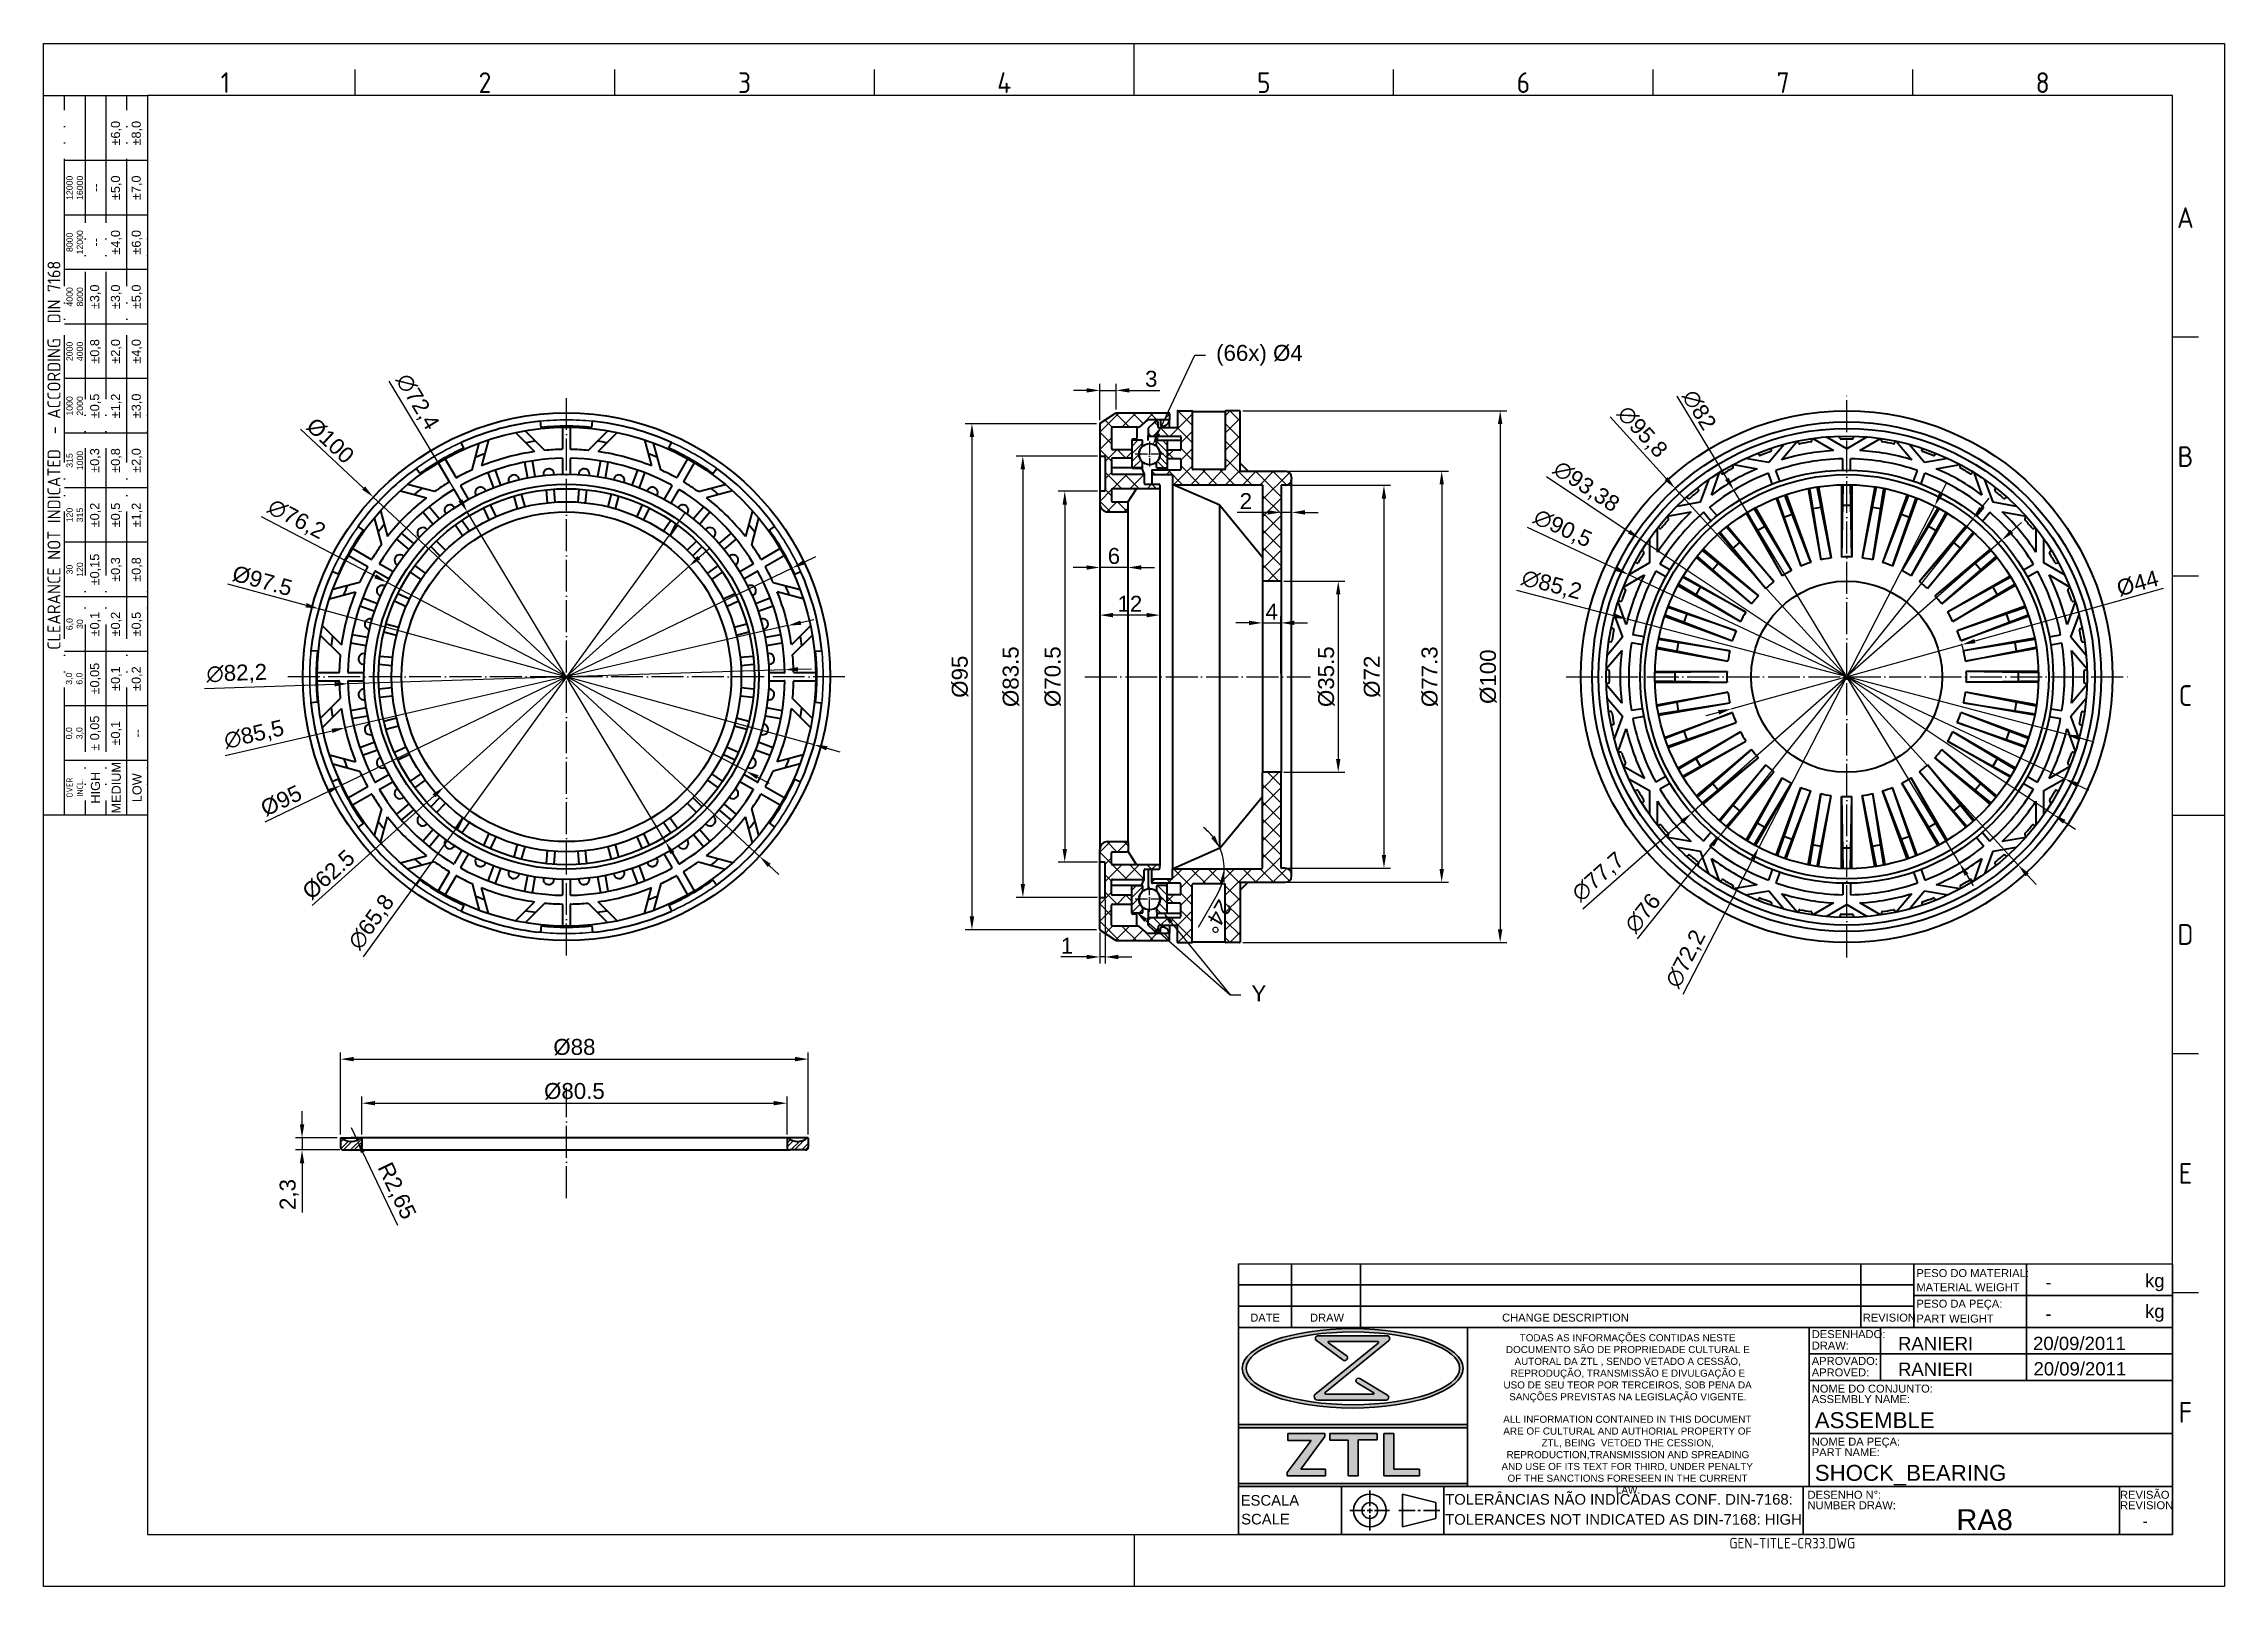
# Model space of a CAD drawing. Header units: millimetres. Extents: x 3180 to 3591, y 1531 to 1821.
import ezdxf
from ezdxf import colors
from ezdxf.entities.mleader import LeaderData, LeaderLine
from ezdxf.enums import TextEntityAlignment as Align
from ezdxf.math import Vec2, Vec3

# ---------------------------------------------------------------- set-up
doc = ezdxf.new("R2010")
doc.units = ezdxf.units.MM
for name, pattern in [('ACAD_ISO02W100', [15, 12, -3]), ('ACAD_ISO04W100', [30, 24, -3, 0, -3]), ('ACAD_ISO05W100', [33, 24, -3, 0, -3, 0, -3])]:
    doc.linetypes.add(name, pattern=pattern)
for name, color, linetype, lineweight in [('AM_0', 7, 'Continuous', 40), ('AM_4', 1, 'ACAD_ISO04W100', 25), ('AM_5', 3, 'Continuous', 25), ('AM_7', 4, 'Continuous', 35), ('AM_8', 40, 'ACAD_ISO02W100', 35), ('AM_BOR', 2, 'ACAD_ISO05W100', 35)]:
    doc.layers.add(name, color=color, linetype=linetype, lineweight=lineweight)
doc.styles.add('ACISOTS', font='isocp.shx', dxfattribs={"height": 1})
doc.styles.get("Standard").update_dxf_attribs({"font": 'arial.ttf'})
doc.dimstyles.new('ISO-25', dxfattribs={"dimtxt": 3, "dimasz": 2.5, "dimexe": 1.25, "dimexo": 0.625, "dimtad": 1, "dimtxsty": 'Standard', "dimcen": 2.5, "dimadec": 0, "dimazin": 0, "dimtfac": 1, "dimtmove": 0, "dimatfit": 3, "dimfxl": 1, "dimarcsym": 0})
pattern_1 = [(45, (3184.0718, 1497.3399), (-0.7071068, 0.7071068), [])]

msp = doc.modelspace()

# ---------------------------------------------------------------- texts
at = {"color": 0, "linetype": 'Continuous', "char_height": 1.331, "attachment_point": 1}
for s, insert in [('\\pi3.9131;TODAS AS INFORMAÇÕES CONTIDAS NESTE \\P\\pi1.3278;DOCUMENTO SÃO DE PROPRIEDADE CULTURAL E \\P\\pi2.9407;AUTORAL DA ZTL , SENDO VETADO A CESSÃO, \\P\\pi2.2067;REPRODUÇÃO, TRANSMISSÃO E DIVULGAÇÃO E \\P\\pi0.86388;USO DE SEU TEOR POR TERCEIROS, SOB PENA DA \\P\\pi1.9457;SANÇÕES PREVISTAS NA LEGISLAÇÃO VIGENTE.', (3454.217, 1578.173)), ('\\pi0.81395;ALL INFORMATION CONTAINED IN THIS DOCUMENT \\P\\pi0.83574;ARE OF CULTURAL AND AUTHORIAL PROPERTY OF \\P\\pi8.0228;ZTL, BEING  VETOED THE CESSION, \\P\\pi1.4418;REPRODUCTION,TRANSMISSION AND SPREADING \\P\\pi0.49164;AND USE OF ITS TEXT FOR THIRD, UNDER PENALTY \\P\\pi1.6333;OF THE SANCTIONS FORESEEN IN THE CURRENT \\P\\pi22.018;LAW.', (3454.217, 1562.846))]:
    msp.add_mtext_dynamic_manual_height_columns(s, width=48.28462, gutter_width=12.5, heights=[0], dxfattribs=dict(at, insert=insert))
at = {"layer": 'AM_8', "color": 0, "linetype": 'Continuous'}
for s, height, p in [('PESO DO MATERIAL:', 1.49737, (3532.765, 1588.917)), ('MATERIAL WEIGHT', 1.49737, (3532.765, 1586.265)), ('kg', 2.4956, (3575.771, 1587.003)), ('PESO DA PEÇA:', 1.49737, (3532.765, 1583.162)), ('kg', 2.4956, (3575.771, 1581.245)), ('DATE', 1.4974, (3407.449, 1580.543)), ('DRAW', 1.4974, (3418.698, 1580.543)), ('CHANGE DESCRIPTION', 1.49737, (3454.828, 1580.543)), ('REVISION', 1.4974, (3522.675, 1580.543)), ('PART WEIGHT', 1.49737, (3532.765, 1580.368)), ('DESENHADO:', 1.4974, (3513.079, 1577.44)), ('DRAW:', 1.4974, (3513.079, 1575.286)), ('APROVADO:', 1.4974, (3513.079, 1572.397)), ('APROVED:', 1.4974, (3513.079, 1570.243)), ('NOME DO CONJUNTO:', 1.49737, (3513.079, 1567.196)), ('ASSEMBLY NAME:', 1.49737, (3513.079, 1565.224)), ('NOME DA PEÇA:', 1.49737, (3513.079, 1557.214)), ('PART NAME:', 1.4974, (3513.079, 1555.242)), ('ESCALA', 1.9965, (3405.644, 1545.932)), ('TOLERÂNCIAS NÃO INDICADAS CONF. DIN-7168:', 1.9965, (3444.109, 1546.118)), ('DESENHO N%%d:', 1.49737, (3512.282, 1547.231)), ('NUMBER DRAW:', 1.49737, (3512.282, 1545.259)), ('REVISÃO', 1.4974, (3571.072, 1547.231)), ('REVISION', 1.4974, (3571.072, 1545.259)), ('SCALE', 1.9965, (3405.738, 1542.404)), ('TOLERANCES NOT INDICATED AS DIN-7168: HIGH', 1.9965, (3444.109, 1542.35))]:
    msp.add_text(s, height=height, dxfattribs=at).set_placement(p)
for p in [(3557.033, 1587.967), (3557.033, 1582.028)]:
    msp.add_attdef('-', text='', height=2.496, dxfattribs=at).set_placement(p, align=Align.MIDDLE_LEFT)
for tag, p, height in [('RANIERI', (3529.299, 1575.168), 2.496), ('20/09/2011', (3554.705, 1575.197), 2.496), ('RANIERI', (3529.297, 1570.338), 2.496), ('20/09/2011', (3554.785, 1570.421), 2.496), ('ASSEMBLE', (3513.643, 1560.513), 2.995), ('SHOCK_BEARING', (3513.643, 1550.606), 2.995), ('RA8', (3540.289, 1541.359), 3.904)]:
    msp.add_attdef(tag, p, '', height=height, dxfattribs=at)
msp.add_attdef('-', text='', height=1.952, dxfattribs=at).set_placement((3575.797, 1543.009), align=Align.MIDDLE_CENTER)
at = {"layer": 'AM_8', "color": 0, "linetype": 'Continuous', "style": 'ACISOTS'}
msp.add_attdef('GEN-TITLE-CR33.DWG', (3497.579, 1537.874), '', height=1.997, dxfattribs=at)

# ---------------------------------------------------------------- blocks, each defined once
blk = doc.blocks.new('*D18')
at = {"layer": 'AM_5', "color": 0, "lineweight": -2}
for p, q in [((3228.77, 1748.33), (3240.65, 1737.28)), ((3315.13, 1668.03), (3242.48, 1735.58)), ((3316.96, 1666.33), (3318.79, 1664.63))]:
    blk.add_line(p, q, dxfattribs=at)
at = {"layer": 'AM_5', "color": 0}
for points in [[(3240.94, 1737.59), (3240.37, 1736.98), (3242.48, 1735.58)], [(3317.24, 1666.63), (3316.68, 1666.02), (3315.13, 1668.03)]]:
    blk.add_solid(points, dxfattribs=at)
at = {"layer": 'Defpoints', "color": 0}
for p in [(3242.48, 1735.58), (3315.13, 1668.03)]:
    blk.add_point(p, dxfattribs=at)
at = {"layer": 'AM_5', "color": 0, "insert": (3234.37, 1746.18), "char_height": 3, "attachment_point": 5, "rotation": 317.0815}
blk.add_mtext('%%C100', dxfattribs=at)
blk = doc.blocks.new('*D19')
at = {"layer": 'AM_5', "color": 0, "lineweight": -2}
for p, q in [((3215.07, 1719.3), (3229.82, 1715.25)), ((3325.38, 1689.02), (3232.23, 1714.59)), ((3327.79, 1688.36), (3330.21, 1687.7))]:
    blk.add_line(p, q, dxfattribs=at)
blk.add_arc((3278.81, 1701.81), 48.3, 144.9224, 166.1325, dxfattribs=at)
at = {"layer": 'AM_5', "color": 0}
for points in [[(3229.93, 1715.66), (3229.71, 1714.85), (3232.23, 1714.59)], [(3327.9, 1688.76), (3327.68, 1687.96), (3325.38, 1689.02)]]:
    blk.add_solid(points, dxfattribs=at)
at = {"layer": 'Defpoints', "color": 0}
for p in [(3232.23, 1714.59), (3325.38, 1689.02)]:
    blk.add_point(p, dxfattribs=at)
at = {"layer": 'AM_5', "color": 0, "insert": (3221.61, 1719.83), "char_height": 3, "attachment_point": 5, "rotation": 344.6497}
blk.add_mtext('%%C97.5', dxfattribs=at)
blk = doc.blocks.new('*D20')
at = {"layer": 'AM_5', "color": 0, "lineweight": -2}
for p, q in [((3323.5, 1723.32), (3325.75, 1724.4)), ((3321.25, 1722.23), (3236.37, 1681.38)), ((3222.16, 1674.54), (3234.11, 1680.3))]:
    blk.add_line(p, q, dxfattribs=at)
at = {"layer": 'AM_5', "color": 0}
for points in [[(3323.32, 1723.69), (3323.68, 1722.94), (3321.25, 1722.23)], [(3233.93, 1680.67), (3234.29, 1679.92), (3236.37, 1681.38)]]:
    blk.add_solid(points, dxfattribs=at)
at = {"layer": 'Defpoints', "color": 0}
for p in [(3321.25, 1722.23), (3236.37, 1681.38)]:
    blk.add_point(p, dxfattribs=at)
at = {"layer": 'AM_5', "color": 0, "insert": (3225.17, 1678.48), "char_height": 3, "attachment_point": 5, "rotation": 25.6998}
blk.add_mtext('%%C95', dxfattribs=at)
blk = doc.blocks.new('*D21')
at = {"layer": 'AM_5', "color": 0, "lineweight": -2}
for p, q in [((3320.46, 1711.41), (3237.15, 1692.2)), ((3322.9, 1711.98), (3325.33, 1712.54)), ((3214.62, 1687), (3234.71, 1691.64))]:
    blk.add_line(p, q, dxfattribs=at)
at = {"layer": 'AM_5', "color": 0}
for points in [[(3322.81, 1712.38), (3322.99, 1711.57), (3320.46, 1711.41)], [(3234.62, 1692.04), (3234.81, 1691.23), (3237.15, 1692.2)]]:
    blk.add_solid(points, dxfattribs=at)
at = {"layer": 'Defpoints', "color": 0}
for p in [(3320.46, 1711.41), (3237.15, 1692.2)]:
    blk.add_point(p, dxfattribs=at)
at = {"layer": 'AM_5', "color": 0, "insert": (3220.07, 1690.8), "char_height": 3, "attachment_point": 5, "rotation": 12.9889}
blk.add_mtext('∅85,5', dxfattribs=at)
blk = doc.blocks.new('*D22')
at = {"layer": 'AM_5', "color": 0, "lineweight": -2}
for p, q in [((3319.89, 1703.13), (3237.73, 1700.49)), ((3322.38, 1703.21), (3324.88, 1703.29)), ((3210.74, 1699.62), (3235.23, 1700.4))]:
    blk.add_line(p, q, dxfattribs=at)
at = {"layer": 'AM_5', "color": 0}
for points in [[(3322.37, 1703.62), (3322.4, 1702.79), (3319.89, 1703.13)], [(3235.22, 1700.82), (3235.24, 1699.99), (3237.73, 1700.49)]]:
    blk.add_solid(points, dxfattribs=at)
at = {"layer": 'Defpoints', "color": 0}
for p in [(3319.89, 1703.13), (3237.73, 1700.49)]:
    blk.add_point(p, dxfattribs=at)
at = {"layer": 'AM_5', "color": 0, "insert": (3216.8, 1702.29), "char_height": 3, "attachment_point": 5, "rotation": 1.8422}
blk.add_mtext('∅82,2', dxfattribs=at)
blk = doc.blocks.new('*D23')
at = {"layer": 'AM_5', "color": 0, "lineweight": -2}
for p, q in [((3221.39, 1731.96), (3242.86, 1720.69)), ((3312.54, 1684.09), (3245.08, 1719.52)), ((3314.75, 1682.93), (3316.96, 1681.76))]:
    blk.add_line(p, q, dxfattribs=at)
at = {"layer": 'AM_5', "color": 0}
for points in [[(3243.06, 1721.06), (3242.67, 1720.32), (3245.08, 1719.52)], [(3314.94, 1683.29), (3314.56, 1682.56), (3312.54, 1684.09)]]:
    blk.add_solid(points, dxfattribs=at)
at = {"layer": 'Defpoints', "color": 0}
for p in [(3245.08, 1719.52), (3312.54, 1684.09)]:
    blk.add_point(p, dxfattribs=at)
at = {"layer": 'AM_5', "color": 0, "insert": (3227.98, 1731.3), "char_height": 3, "attachment_point": 5, "rotation": 332.2877}
blk.add_mtext('∅76,2', dxfattribs=at)
blk = doc.blocks.new('*D24')
at = {"layer": 'AM_5', "color": 0, "lineweight": -2}
for p, q in [((3245.39, 1757.41), (3258.87, 1734.98)), ((3297.45, 1670.78), (3260.16, 1732.83)), ((3298.74, 1668.64), (3300.03, 1666.49))]:
    blk.add_line(p, q, dxfattribs=at)
at = {"layer": 'AM_5', "color": 0}
for points in [[(3259.23, 1735.19), (3258.51, 1734.76), (3260.16, 1732.83)], [(3299.1, 1668.85), (3298.39, 1668.42), (3297.45, 1670.78)]]:
    blk.add_solid(points, dxfattribs=at)
at = {"layer": 'Defpoints', "color": 0}
for p in [(3260.16, 1732.83), (3297.45, 1670.78)]:
    blk.add_point(p, dxfattribs=at)
at = {"layer": 'AM_5', "color": 0, "insert": (3250.68, 1753.42), "char_height": 3, "attachment_point": 5, "rotation": 301.0064}
blk.add_mtext('∅72,4', dxfattribs=at)
blk = doc.blocks.new('*D25')
at = {"layer": 'AM_5', "color": 0, "lineweight": -2}
for p, q in [((3303.72, 1724.21), (3305.57, 1725.88)), ((3301.86, 1722.54), (3255.76, 1681.08)), ((3230.98, 1658.8), (3253.9, 1679.41))]:
    blk.add_line(p, q, dxfattribs=at)
at = {"layer": 'AM_5', "color": 0}
for points in [[(3303.44, 1724.52), (3303.99, 1723.9), (3301.86, 1722.54)], [(3253.62, 1679.72), (3254.18, 1679.1), (3255.76, 1681.08)]]:
    blk.add_solid(points, dxfattribs=at)
at = {"layer": 'Defpoints', "color": 0}
for p in [(3301.86, 1722.54), (3255.76, 1681.08)]:
    blk.add_point(p, dxfattribs=at)
at = {"layer": 'AM_5', "color": 0, "insert": (3234.07, 1664.59), "char_height": 3, "attachment_point": 5, "rotation": 41.9656}
blk.add_mtext('%%C62.5', dxfattribs=at)
blk = doc.blocks.new('*D26')
at = {"layer": 'AM_5', "color": 0, "lineweight": -2}
for p, q in [((3299.59, 1730.46), (3301.06, 1732.49)), ((3298.12, 1728.44), (3259.49, 1675.17)), ((3240.63, 1649.15), (3258.03, 1673.15))]:
    blk.add_line(p, q, dxfattribs=at)
at = {"layer": 'AM_5', "color": 0}
for points in [[(3299.25, 1730.71), (3299.92, 1730.22), (3298.12, 1728.44)], [(3257.69, 1673.39), (3258.36, 1672.9), (3259.49, 1675.17)]]:
    blk.add_solid(points, dxfattribs=at)
at = {"layer": 'Defpoints', "color": 0}
for p in [(3298.12, 1728.44), (3259.49, 1675.17)]:
    blk.add_point(p, dxfattribs=at)
at = {"layer": 'AM_5', "color": 0, "insert": (3242.23, 1655.59), "char_height": 3, "attachment_point": 5, "rotation": 54.053}
blk.add_mtext('∅65,8', dxfattribs=at)
blk = doc.blocks.new('*D27')
at = {"layer": 'AM_5', "color": 0, "lineweight": -2}
for p, q in [((3379.15, 1733.68), (3379.15, 1721.1)), ((3384.45, 1732.38), (3384.45, 1721.1)), ((3376.65, 1722.35), (3374.15, 1722.35)), ((3384.45, 1722.35), (3379.15, 1722.35)), ((3386.95, 1722.35), (3389.45, 1722.35))]:
    blk.add_line(p, q, dxfattribs=at)
at = {"layer": 'AM_5', "color": 0}
for points in [[(3376.65, 1722.76), (3376.65, 1721.93), (3379.15, 1722.35)], [(3386.95, 1722.76), (3386.95, 1721.93), (3384.45, 1722.35)]]:
    blk.add_solid(points, dxfattribs=at)
at = {"layer": 'Defpoints', "color": 0}
for p in [(3379.15, 1734.31), (3384.45, 1733.01), (3379.15, 1722.35)]:
    blk.add_point(p, dxfattribs=at)
at = {"layer": 'AM_5', "color": 0, "insert": (3381.8, 1724.5), "char_height": 3, "attachment_point": 5}
blk.add_mtext('6', dxfattribs=at)
blk = doc.blocks.new('*D28')
at = {"layer": 'AM_5', "color": 0, "lineweight": -2}
for p, q in [((3390.45, 1736.73), (3390.45, 1712.14)), ((3379.15, 1720.47), (3379.15, 1712.14)), ((3387.95, 1713.39), (3381.65, 1713.39))]:
    blk.add_line(p, q, dxfattribs=at)
at = {"layer": 'AM_5', "color": 0}
for points in [[(3381.65, 1713.81), (3381.65, 1712.97), (3379.15, 1713.39)], [(3387.95, 1713.81), (3387.95, 1712.97), (3390.45, 1713.39)]]:
    blk.add_solid(points, dxfattribs=at)
at = {"layer": 'Defpoints', "color": 0}
for p in [(3390.45, 1737.36), (3379.15, 1721.1), (3379.15, 1713.39)]:
    blk.add_point(p, dxfattribs=at)
at = {"layer": 'AM_5', "color": 0, "insert": (3384.8, 1715.52), "char_height": 3, "attachment_point": 5}
blk.add_mtext('12', dxfattribs=at)
blk = doc.blocks.new('*D29')
at = {"layer": 'AM_5', "color": 0, "lineweight": -2}
for p, q in [((3378.73, 1743.31), (3363.42, 1743.31)), ((3364.67, 1740.81), (3364.67, 1662.81)), ((3378.73, 1660.31), (3363.42, 1660.31))]:
    blk.add_line(p, q, dxfattribs=at)
at = {"layer": 'AM_5', "color": 0}
for points in [[(3364.25, 1740.81), (3365.08, 1740.81), (3364.67, 1743.31)], [(3364.25, 1662.81), (3365.08, 1662.81), (3364.67, 1660.31)]]:
    blk.add_solid(points, dxfattribs=at)
at = {"layer": 'Defpoints', "color": 0}
for p in [(3379.35, 1743.31), (3364.67, 1660.31), (3379.35, 1660.31)]:
    blk.add_point(p, dxfattribs=at)
at = {"layer": 'AM_5', "color": 0, "insert": (3362.43, 1701.81), "char_height": 3, "attachment_point": 5, "rotation": 90}
blk.add_mtext('%%C83.5', dxfattribs=at)
blk = doc.blocks.new('*D30')
at = {"layer": 'AM_5', "color": 0, "lineweight": -2}
for p, q in [((3378.73, 1736.68), (3371.3, 1736.68)), ((3372.55, 1734.18), (3372.55, 1669.43)), ((3378.73, 1666.93), (3371.3, 1666.93))]:
    blk.add_line(p, q, dxfattribs=at)
at = {"layer": 'AM_5', "color": 0}
for points in [[(3372.14, 1734.18), (3372.97, 1734.18), (3372.55, 1736.68)], [(3372.14, 1669.43), (3372.97, 1669.43), (3372.55, 1666.93)]]:
    blk.add_solid(points, dxfattribs=at)
at = {"layer": 'Defpoints', "color": 0}
for p in [(3379.35, 1736.68), (3372.55, 1666.93), (3379.35, 1666.93)]:
    blk.add_point(p, dxfattribs=at)
at = {"layer": 'AM_5', "color": 0, "insert": (3370.31, 1701.81), "char_height": 3, "attachment_point": 5, "rotation": 90}
blk.add_mtext('%%C70.5', dxfattribs=at)
blk = doc.blocks.new('*D31')
at = {"layer": 'AM_5', "color": 0, "lineweight": -2}
for p, q in [((3380.15, 1659.88), (3380.15, 1647.86)), ((3379.15, 1653.69), (3379.15, 1647.86)), ((3376.65, 1649.11), (3371.8, 1649.11)), ((3380.15, 1649.11), (3379.15, 1649.11)), ((3382.65, 1649.11), (3385.15, 1649.11))]:
    blk.add_line(p, q, dxfattribs=at)
at = {"layer": 'AM_5', "color": 0}
for points in [[(3376.65, 1649.53), (3376.65, 1648.69), (3379.15, 1649.11)], [(3382.65, 1649.53), (3382.65, 1648.69), (3380.15, 1649.11)]]:
    blk.add_solid(points, dxfattribs=at)
at = {"layer": 'Defpoints', "color": 0}
for p in [(3380.15, 1660.51), (3379.15, 1654.31), (3379.15, 1649.11)]:
    blk.add_point(p, dxfattribs=at)
at = {"layer": 'AM_5', "color": 0, "insert": (3372.98, 1651.24), "char_height": 3, "attachment_point": 5}
blk.add_mtext('1', dxfattribs=at)
blk = doc.blocks.new('*D32')
at = {"layer": 'AM_5', "color": 0, "lineweight": -2}
for p, q in [((3378.55, 1749.39), (3353.84, 1749.39)), ((3355.09, 1746.89), (3355.09, 1656.72)), ((3378.55, 1654.22), (3353.84, 1654.22))]:
    blk.add_line(p, q, dxfattribs=at)
at = {"layer": 'AM_5', "color": 0}
for points in [[(3354.67, 1746.89), (3355.5, 1746.89), (3355.09, 1749.39)], [(3354.67, 1656.72), (3355.5, 1656.72), (3355.09, 1654.22)]]:
    blk.add_solid(points, dxfattribs=at)
at = {"layer": 'Defpoints', "color": 0}
for p in [(3379.18, 1749.39), (3355.09, 1654.22), (3379.18, 1654.22)]:
    blk.add_point(p, dxfattribs=at)
at = {"layer": 'AM_5', "color": 0, "insert": (3352.85, 1701.81), "char_height": 3, "attachment_point": 5, "rotation": 90}
blk.add_mtext('%%C95', dxfattribs=at)
blk = doc.blocks.new('*D33')
at = {"layer": 'AM_5', "color": 0, "lineweight": -2}
for p, q in [((3379.18, 1750.02), (3379.18, 1756.9)), ((3382.21, 1752.03), (3382.21, 1756.9)), ((3376.68, 1755.65), (3374.18, 1755.65)), ((3379.18, 1755.65), (3382.21, 1755.65)), ((3384.71, 1755.65), (3390.43, 1755.65))]:
    blk.add_line(p, q, dxfattribs=at)
at = {"layer": 'AM_5', "color": 0}
for points in [[(3376.68, 1756.07), (3376.68, 1755.24), (3379.18, 1755.65)], [(3384.71, 1756.07), (3384.71, 1755.24), (3382.21, 1755.65)]]:
    blk.add_solid(points, dxfattribs=at)
at = {"layer": 'Defpoints', "color": 0}
for p in [(3382.21, 1755.65), (3379.18, 1749.39), (3382.21, 1751.41)]:
    blk.add_point(p, dxfattribs=at)
at = {"layer": 'AM_5', "color": 0, "insert": (3388.82, 1757.81), "char_height": 3, "attachment_point": 5}
blk.add_mtext('3', dxfattribs=at)
blk = doc.blocks.new('*D34')
at = {"layer": 'AM_5', "color": 0, "lineweight": -2}
for p, q in [((3236.31, 1615.74), (3236.31, 1631.15)), ((3238.81, 1629.9), (3321.81, 1629.9)), ((3324.31, 1615.74), (3324.31, 1631.15))]:
    blk.add_line(p, q, dxfattribs=at)
at = {"layer": 'AM_5', "color": 0}
for points in [[(3238.81, 1630.32), (3238.81, 1629.48), (3236.31, 1629.9)], [(3321.81, 1630.32), (3321.81, 1629.48), (3324.31, 1629.9)]]:
    blk.add_solid(points, dxfattribs=at)
at = {"layer": 'Defpoints', "color": 0}
for p in [(3324.31, 1629.9), (3236.31, 1615.12), (3324.31, 1615.12)]:
    blk.add_point(p, dxfattribs=at)
at = {"layer": 'AM_5', "color": 0, "insert": (3280.31, 1632.14), "char_height": 3, "attachment_point": 5}
blk.add_mtext('%%c88', dxfattribs=at)
blk = doc.blocks.new('*D35')
at = {"layer": 'AM_5', "color": 0, "lineweight": -2}
for p, q in [((3240.31, 1615.74), (3240.31, 1622.86)), ((3242.81, 1621.61), (3317.81, 1621.61)), ((3320.31, 1615.74), (3320.31, 1622.86))]:
    blk.add_line(p, q, dxfattribs=at)
at = {"layer": 'AM_5', "color": 0}
for points in [[(3242.81, 1622.03), (3242.81, 1621.2), (3240.31, 1621.61)], [(3317.81, 1622.03), (3317.81, 1621.2), (3320.31, 1621.61)]]:
    blk.add_solid(points, dxfattribs=at)
at = {"layer": 'Defpoints', "color": 0}
for p in [(3320.31, 1621.61), (3240.31, 1615.12), (3320.31, 1615.12)]:
    blk.add_point(p, dxfattribs=at)
at = {"layer": 'AM_5', "color": 0, "insert": (3280.31, 1623.85), "char_height": 3, "attachment_point": 5}
blk.add_mtext('%%c80.5', dxfattribs=at)
blk = doc.blocks.new('*D36')
at = {"layer": 'AM_5', "color": 0, "lineweight": -2}
for p, q in [((3229.07, 1617.62), (3229.07, 1620.12)), ((3235.68, 1615.12), (3227.82, 1615.12)), ((3236.18, 1612.82), (3227.82, 1612.82)), ((3229.07, 1615.12), (3229.07, 1612.82)), ((3229.07, 1610.32), (3229.07, 1601.06))]:
    blk.add_line(p, q, dxfattribs=at)
at = {"layer": 'AM_5', "color": 0}
for points in [[(3228.66, 1617.62), (3229.49, 1617.62), (3229.07, 1615.12)], [(3228.66, 1610.32), (3229.49, 1610.32), (3229.07, 1612.82)]]:
    blk.add_solid(points, dxfattribs=at)
at = {"layer": 'Defpoints', "color": 0}
for p in [(3229.07, 1612.82), (3236.31, 1615.12), (3236.81, 1612.82)]:
    blk.add_point(p, dxfattribs=at)
at = {"layer": 'AM_5', "color": 0, "insert": (3226.64, 1604.44), "char_height": 3, "attachment_point": 5, "rotation": 90}
blk.add_mtext('2,3', dxfattribs=at)
blk = doc.blocks.new('*D37')
at = {"layer": 'AM_5', "color": 0, "lineweight": -2}
for p, q in [((3238.31, 1617.07), (3239.45, 1614.67)), ((3247.1, 1598.61), (3240.52, 1612.42))]:
    blk.add_line(p, q, dxfattribs=at)
at = {"layer": 'AM_5', "color": 0}
blk.add_solid([(3240.9, 1612.59), (3240.15, 1612.24), (3239.45, 1614.67)], dxfattribs=at)
at = {"layer": 'Defpoints', "color": 0}
for p in [(3238.31, 1617.07), (3239.45, 1614.67)]:
    blk.add_point(p, dxfattribs=at)
at = {"layer": 'AM_5', "color": 0, "insert": (3246.72, 1605.04), "char_height": 3, "attachment_point": 5, "rotation": 295.4572}
blk.add_mtext('R2,65', dxfattribs=at)
blk = doc.blocks.new('*D38')
at = {"layer": 'AM_5', "color": 0, "lineweight": -2}
for p, q in [((3406.06, 1751.81), (3455.71, 1751.81)), ((3454.46, 1749.31), (3454.46, 1654.31)), ((3406.06, 1651.81), (3455.71, 1651.81))]:
    blk.add_line(p, q, dxfattribs=at)
at = {"layer": 'AM_5', "color": 0}
for points in [[(3454.04, 1749.31), (3454.88, 1749.31), (3454.46, 1751.81)], [(3454.04, 1654.31), (3454.88, 1654.31), (3454.46, 1651.81)]]:
    blk.add_solid(points, dxfattribs=at)
at = {"layer": 'Defpoints', "color": 0}
for p in [(3405.43, 1751.81), (3405.43, 1651.81), (3454.46, 1651.81)]:
    blk.add_point(p, dxfattribs=at)
at = {"layer": 'AM_5', "color": 0, "insert": (3452.22, 1701.81), "char_height": 3, "attachment_point": 5, "rotation": 90}
blk.add_mtext('%%c100', dxfattribs=at)
blk = doc.blocks.new('*D39')
at = {"layer": 'AM_5', "color": 0, "lineweight": -2}
for p, q in [((3414.66, 1740.46), (3444.71, 1740.46)), ((3443.46, 1737.96), (3443.46, 1665.66)), ((3414.66, 1663.16), (3444.71, 1663.16))]:
    blk.add_line(p, q, dxfattribs=at)
at = {"layer": 'AM_5', "color": 0}
for points in [[(3443.05, 1737.96), (3443.88, 1737.96), (3443.46, 1740.46)], [(3443.05, 1665.66), (3443.88, 1665.66), (3443.46, 1663.16)]]:
    blk.add_solid(points, dxfattribs=at)
at = {"layer": 'Defpoints', "color": 0}
for p in [(3414.03, 1740.46), (3414.03, 1663.16), (3443.46, 1663.16)]:
    blk.add_point(p, dxfattribs=at)
at = {"layer": 'AM_5', "color": 0, "insert": (3441.22, 1701.81), "char_height": 3, "attachment_point": 5, "rotation": 90}
blk.add_mtext('%%c77.3', dxfattribs=at)
blk = doc.blocks.new('*D40')
at = {"layer": 'AM_5', "color": 0, "lineweight": -2}
for p, q in [((3414.66, 1737.81), (3433.85, 1737.81)), ((3432.6, 1735.31), (3432.6, 1668.31)), ((3414.66, 1665.81), (3433.85, 1665.81))]:
    blk.add_line(p, q, dxfattribs=at)
at = {"layer": 'AM_5', "color": 0}
for points in [[(3432.18, 1735.31), (3433.01, 1735.31), (3432.6, 1737.81)], [(3432.18, 1668.31), (3433.01, 1668.31), (3432.6, 1665.81)]]:
    blk.add_solid(points, dxfattribs=at)
at = {"layer": 'Defpoints', "color": 0}
for p in [(3414.03, 1737.81), (3414.03, 1665.81), (3432.6, 1665.81)]:
    blk.add_point(p, dxfattribs=at)
at = {"layer": 'AM_5', "color": 0, "insert": (3430.36, 1701.81), "char_height": 3, "attachment_point": 5, "rotation": 90}
blk.add_mtext('%%C72', dxfattribs=at)
blk = doc.blocks.new('*D41')
at = {"layer": 'AM_5', "color": 0, "lineweight": -2}
for p, q in [((3413.76, 1719.78), (3425.25, 1719.78)), ((3424, 1717.28), (3424, 1686.33)), ((3413.76, 1683.83), (3425.25, 1683.83))]:
    blk.add_line(p, q, dxfattribs=at)
at = {"layer": 'AM_5', "color": 0}
for points in [[(3423.58, 1717.28), (3424.41, 1717.28), (3424, 1719.78)], [(3423.58, 1686.33), (3424.41, 1686.33), (3424, 1683.83)]]:
    blk.add_solid(points, dxfattribs=at)
at = {"layer": 'Defpoints', "color": 0}
for p in [(3413.13, 1719.78), (3413.13, 1683.83), (3424, 1683.83)]:
    blk.add_point(p, dxfattribs=at)
at = {"layer": 'AM_5', "color": 0, "insert": (3421.76, 1701.81), "char_height": 3, "attachment_point": 5, "rotation": 90}
blk.add_mtext('%%C35.5', dxfattribs=at)
blk = doc.blocks.new('*D42')
at = {"layer": 'AM_5', "color": 0, "lineweight": -2}
for p, q in [((3407.23, 1711.93), (3404.73, 1711.93)), ((3409.73, 1702.43), (3409.73, 1713.18)), ((3409.73, 1711.93), (3413.23, 1711.93)), ((3413.23, 1702.43), (3413.23, 1713.18)), ((3415.73, 1711.93), (3418.23, 1711.93))]:
    blk.add_line(p, q, dxfattribs=at)
at = {"layer": 'AM_5', "color": 0}
for points in [[(3407.23, 1712.35), (3407.23, 1711.52), (3409.73, 1711.93)], [(3415.73, 1712.35), (3415.73, 1711.52), (3413.23, 1711.93)]]:
    blk.add_solid(points, dxfattribs=at)
at = {"layer": 'Defpoints', "color": 0}
for p in [(3413.23, 1711.93), (3409.73, 1701.81), (3413.23, 1701.81)]:
    blk.add_point(p, dxfattribs=at)
at = {"layer": 'AM_5', "color": 0, "insert": (3411.48, 1714.06), "char_height": 3, "attachment_point": 5}
blk.add_mtext('4', dxfattribs=at)
blk = doc.blocks.new('*D43')
at = {"layer": 'AM_5', "color": 0, "lineweight": -2}
for p, q in [((3413.23, 1737.08), (3413.23, 1731.46)), ((3415.23, 1738.38), (3415.23, 1731.46)), ((3410.73, 1732.71), (3405, 1732.71)), ((3415.23, 1732.71), (3413.23, 1732.71)), ((3417.73, 1732.71), (3420.23, 1732.71))]:
    blk.add_line(p, q, dxfattribs=at)
at = {"layer": 'AM_5', "color": 0}
for points in [[(3410.73, 1733.13), (3410.73, 1732.29), (3413.23, 1732.71)], [(3417.73, 1733.13), (3417.73, 1732.29), (3415.23, 1732.71)]]:
    blk.add_solid(points, dxfattribs=at)
at = {"layer": 'Defpoints', "color": 0}
for p in [(3413.23, 1737.71), (3415.23, 1739.01), (3413.23, 1732.71)]:
    blk.add_point(p, dxfattribs=at)
at = {"layer": 'AM_5', "color": 0, "insert": (3406.62, 1734.84), "char_height": 3, "attachment_point": 5}
blk.add_mtext('2', dxfattribs=at)
blk = doc.blocks.new('*D44')
at = {"layer": 'AM_5', "color": 0, "lineweight": -2}
blk.add_line((3401.24, 1660.88), (3397.63, 1654.67), dxfattribs=at)
for start, end in [(38.5843, 53.5392), (329.8276, 0), (0, 23.6294), (330.0902, 345.0451)]:
    blk.add_arc((3392.93, 1665.71), 9.61, start, end, dxfattribs=at)
at = {"layer": 'AM_5', "color": 0}
for points in [[(3400.8, 1671.91), (3400.09, 1671.48), (3401.73, 1669.56)], [(3401.8, 1663.28), (3402.63, 1663.17), (3402.54, 1665.71)]]:
    blk.add_solid(points, dxfattribs=at)
at = {"layer": 'Defpoints', "color": 0}
for p in [(3392.93, 1665.71), (3392.93, 1665.71), (3401.73, 1669.56), (3402.18, 1668.31), (3409.63, 1665.71)]:
    blk.add_point(p, dxfattribs=at)
at = {"layer": 'AM_5', "color": 0, "insert": (3401.27, 1656.7), "char_height": 3, "attachment_point": 5, "rotation": 239.8276}
blk.add_mtext('24°', dxfattribs=at)
blk = doc.blocks.new('*D45')
at = {"layer": 'AM_5', "color": 0, "lineweight": -2}
for p, q in [((3579.21, 1718.37), (3543.75, 1708.51)), ((3497.94, 1695.77), (3541.34, 1707.84)), ((3495.54, 1695.1), (3493.13, 1694.43))]:
    blk.add_line(p, q, dxfattribs=at)
blk.add_arc((3519.64, 1701.81), 22.52, 12.3573, 15.8652, dxfattribs=at)
at = {"layer": 'AM_5', "color": 0}
for points in [[(3543.64, 1708.91), (3543.86, 1708.11), (3541.34, 1707.84)], [(3495.42, 1695.51), (3495.65, 1694.7), (3497.94, 1695.77)]]:
    blk.add_solid(points, dxfattribs=at)
at = {"layer": 'Defpoints', "color": 0}
for p in [(3541.34, 1707.84), (3497.94, 1695.77)]:
    blk.add_point(p, dxfattribs=at)
at = {"layer": 'AM_5', "color": 0, "insert": (3574.38, 1719.35), "char_height": 3, "attachment_point": 5, "rotation": 15.5373}
blk.add_mtext('%%C44', dxfattribs=at)
blk = doc.blocks.new('*D46')
at = {"layer": 'AM_5', "color": 0, "lineweight": -2}
for p, q in [((3475.13, 1750.66), (3485.7, 1739.06)), ((3551.91, 1666.4), (3487.38, 1737.21)), ((3553.59, 1664.55), (3555.28, 1662.71))]:
    blk.add_line(p, q, dxfattribs=at)
at = {"layer": 'AM_5', "color": 0}
for points in [[(3486, 1739.34), (3485.39, 1738.78), (3487.38, 1737.21)], [(3553.9, 1664.84), (3553.28, 1664.27), (3551.91, 1666.4)]]:
    blk.add_solid(points, dxfattribs=at)
at = {"layer": 'Defpoints', "color": 0}
for p in [(3487.38, 1737.21), (3551.91, 1666.4)]:
    blk.add_point(p, dxfattribs=at)
at = {"layer": 'AM_5', "color": 0, "insert": (3481.1, 1747.77), "char_height": 3, "attachment_point": 5, "rotation": 312.3437}
blk.add_mtext('∅95,8', dxfattribs=at)
blk = doc.blocks.new('*D47')
at = {"layer": 'AM_5', "color": 0, "lineweight": -2}
for p, q in [((3463.15, 1739.45), (3478.71, 1729.08)), ((3558.5, 1675.92), (3480.79, 1727.7)), ((3560.58, 1674.53), (3562.66, 1673.14))]:
    blk.add_line(p, q, dxfattribs=at)
at = {"layer": 'AM_5', "color": 0}
for points in [[(3478.94, 1729.43), (3478.48, 1728.74), (3480.79, 1727.7)], [(3560.81, 1674.88), (3560.35, 1674.18), (3558.5, 1675.92)]]:
    blk.add_solid(points, dxfattribs=at)
at = {"layer": 'Defpoints', "color": 0}
for p in [(3480.79, 1727.7), (3558.5, 1675.92)]:
    blk.add_point(p, dxfattribs=at)
at = {"layer": 'AM_5', "color": 0, "insert": (3470.61, 1737.45), "char_height": 3, "attachment_point": 5, "rotation": 326.3234}
blk.add_mtext('∅93,38', dxfattribs=at)
blk = doc.blocks.new('*D48')
at = {"layer": 'AM_5', "color": 0, "lineweight": -2}
for p, q in [((3459.54, 1729.94), (3476.4, 1722.05)), ((3560.63, 1682.62), (3478.66, 1720.99)), ((3562.89, 1681.56), (3565.15, 1680.5))]:
    blk.add_line(p, q, dxfattribs=at)
at = {"layer": 'AM_5', "color": 0}
for points in [[(3476.57, 1722.43), (3476.22, 1721.67), (3478.66, 1720.99)], [(3563.07, 1681.94), (3562.71, 1681.19), (3560.63, 1682.62)]]:
    blk.add_solid(points, dxfattribs=at)
at = {"layer": 'Defpoints', "color": 0}
for p in [(3478.66, 1720.99), (3560.63, 1682.62)]:
    blk.add_point(p, dxfattribs=at)
at = {"layer": 'AM_5', "color": 0, "insert": (3466.17, 1729.57), "char_height": 3, "attachment_point": 5, "rotation": 334.9157}
blk.add_mtext('∅90,5', dxfattribs=at)
blk = doc.blocks.new('*D49')
at = {"layer": 'AM_5', "color": 0, "lineweight": -2}
for p, q in [((3457.55, 1718.1), (3476.02, 1713.26)), ((3560.85, 1690.99), (3478.44, 1712.62)), ((3563.27, 1690.36), (3565.68, 1689.72))]:
    blk.add_line(p, q, dxfattribs=at)
at = {"layer": 'AM_5', "color": 0}
for points in [[(3476.13, 1713.66), (3475.92, 1712.85), (3478.44, 1712.62)], [(3563.37, 1690.76), (3563.16, 1689.95), (3560.85, 1690.99)]]:
    blk.add_solid(points, dxfattribs=at)
at = {"layer": 'Defpoints', "color": 0}
for p in [(3478.44, 1712.62), (3560.85, 1690.99)]:
    blk.add_point(p, dxfattribs=at)
at = {"layer": 'AM_5', "color": 0, "insert": (3464.11, 1718.94), "char_height": 3, "attachment_point": 5, "rotation": 345.2934}
blk.add_mtext('∅85,2', dxfattribs=at)
blk = doc.blocks.new('*D50')
at = {"layer": 'AM_5', "color": 0, "lineweight": -2}
for p, q in [((3487.71, 1754.55), (3497.11, 1739.02)), ((3540.88, 1666.73), (3498.41, 1736.88)), ((3542.17, 1664.6), (3543.47, 1662.46))]:
    blk.add_line(p, q, dxfattribs=at)
at = {"layer": 'AM_5', "color": 0}
for points in [[(3497.47, 1739.23), (3496.76, 1738.8), (3498.41, 1736.88)], [(3542.53, 1664.81), (3541.82, 1664.38), (3540.88, 1666.73)]]:
    blk.add_solid(points, dxfattribs=at)
at = {"layer": 'Defpoints', "color": 0}
for p in [(3498.41, 1736.88), (3540.88, 1666.73)]:
    blk.add_point(p, dxfattribs=at)
at = {"layer": 'AM_5', "color": 0, "insert": (3491.9, 1751.96), "char_height": 3, "attachment_point": 5, "rotation": 301.1939}
blk.add_mtext('∅82', dxfattribs=at)
blk = doc.blocks.new('*D51')
at = {"layer": 'AM_5', "color": 0, "lineweight": -2}
for p, q in [((3548.81, 1727.47), (3490.48, 1676.14)), ((3550.68, 1729.12), (3552.56, 1730.78)), ((3470.02, 1658.13), (3488.6, 1674.49))]:
    blk.add_line(p, q, dxfattribs=at)
at = {"layer": 'AM_5', "color": 0}
for points in [[(3550.41, 1729.44), (3550.96, 1728.81), (3548.81, 1727.47)], [(3488.33, 1674.8), (3488.88, 1674.18), (3490.48, 1676.14)]]:
    blk.add_solid(points, dxfattribs=at)
at = {"layer": 'Defpoints', "color": 0}
for p in [(3548.81, 1727.47), (3490.48, 1676.14)]:
    blk.add_point(p, dxfattribs=at)
at = {"layer": 'AM_5', "color": 0, "insert": (3473, 1664.06), "char_height": 3, "attachment_point": 5, "rotation": 41.3496}
blk.add_mtext('∅77,7', dxfattribs=at)
blk = doc.blocks.new('*D52')
at = {"layer": 'AM_5', "color": 0, "lineweight": -2}
for p, q in [((3544.91, 1733.46), (3546.47, 1735.41)), ((3543.35, 1731.5), (3495.94, 1672.11)), ((3480.3, 1652.52), (3494.38, 1670.16))]:
    blk.add_line(p, q, dxfattribs=at)
at = {"layer": 'AM_5', "color": 0}
for points in [[(3544.59, 1733.72), (3545.24, 1733.2), (3543.35, 1731.5)], [(3494.05, 1670.42), (3494.7, 1669.9), (3495.94, 1672.11)]]:
    blk.add_solid(points, dxfattribs=at)
at = {"layer": 'Defpoints', "color": 0}
for p in [(3543.35, 1731.5), (3495.94, 1672.11)]:
    blk.add_point(p, dxfattribs=at)
at = {"layer": 'AM_5', "color": 0, "insert": (3481.29, 1657.36), "char_height": 3, "attachment_point": 5, "rotation": 51.3989}
blk.add_mtext('∅76', dxfattribs=at)
blk = doc.blocks.new('*D53')
at = {"layer": 'AM_5', "color": 0, "lineweight": -2}
for p, q in [((3537.33, 1736.12), (3538.47, 1738.34)), ((3536.18, 1733.9), (3503.11, 1669.72)), ((3488.88, 1642.11), (3501.96, 1667.49))]:
    blk.add_line(p, q, dxfattribs=at)
at = {"layer": 'AM_5', "color": 0}
for points in [[(3536.96, 1736.31), (3537.7, 1735.93), (3536.18, 1733.9)], [(3501.59, 1667.69), (3502.33, 1667.3), (3503.11, 1669.72)]]:
    blk.add_solid(points, dxfattribs=at)
at = {"layer": 'Defpoints', "color": 0}
for p in [(3536.18, 1733.9), (3503.11, 1669.72)]:
    blk.add_point(p, dxfattribs=at)
at = {"layer": 'AM_5', "color": 0, "insert": (3489.49, 1648.7), "char_height": 3, "attachment_point": 5, "rotation": 62.736}
blk.add_mtext('∅72,2', dxfattribs=at)
blk = doc.blocks.new('A3 ZTL')
for p, q in [((19.57, 280.82), (19.57, 9.78)), ((401.17, 280.82), (19.57, 280.82)), ((401.17, 9.78), (401.17, 280.82)), ((19.57, 9.78), (401.17, 9.78))]:
    blk.add_line(p, q)
at = {"layer": 'AM_BOR', "color": 135, "linetype": 'Continuous', "lineweight": 25}
for p, q in [((0, 0), (0, 290.61)), ((0, 290.61), (410.96, 290.61)), ((410.96, 290.61), (410.96, 0)), ((410.96, 0), (0, 0))]:
    blk.add_line(p, q, dxfattribs=at)
at = {"layer": 'AM_BOR', "color": 135, "lineweight": 25}
for p, q in [((205.48, 280.82), (205.48, 290.61)), ((58.71, 280.82), (58.71, 285.71)), ((107.63, 280.82), (107.63, 285.71)), ((156.56, 280.82), (156.56, 285.71)), ((254.4, 280.82), (254.4, 285.71)), ((303.33, 280.82), (303.33, 285.71)), ((352.25, 280.82), (352.25, 285.71)), ((3.91, 145.3), (3.91, 280.82)), ((7.83, 280.82), (7.83, 145.3)), ((11.74, 280.82), (11.74, 145.3)), ((15.66, 145.3), (15.66, 280.82)), ((19.57, 268.59), (3.91, 268.59)), ((19.57, 258.32), (3.91, 258.32)), ((19.57, 248.04), (3.91, 248.04)), ((19.57, 237.77), (3.91, 237.77)), ((406.07, 235.32), (401.17, 235.32)), ((19.57, 227.5), (3.91, 227.5)), ((19.57, 217.22), (3.91, 217.22)), ((19.57, 206.95), (3.91, 206.95)), ((19.57, 196.67), (3.91, 196.67)), ((406.07, 190.31), (401.17, 190.31)), ((19.57, 186.4), (3.91, 186.4)), ((19.57, 176.13), (3.91, 176.13)), ((19.57, 165.85), (3.91, 165.85)), ((19.57, 155.58), (3.91, 155.58)), ((401.17, 145.3), (410.96, 145.3)), ((406.07, 100.29), (401.17, 100.29)), ((406.07, 55.28), (401.17, 55.28)), ((205.48, 9.78), (205.48, 0))]:
    blk.add_line(p, q, dxfattribs=at)
blk.add_lwpolyline([(19.57, 145.3), (0, 145.3), (0, 280.82), (19.57, 280.82)], close=True, dxfattribs=at)
at = {"layer": 'AM_BOR', "color": 135, "lineweight": 25, "style": 'ACISOTS'}
for s, p in [('1', (34.25, 283.27)), ('2', (83.17, 283.27)), ('3', (132.09, 283.27)), ('4', (181.02, 283.27)), ('5', (229.94, 283.27)), ('6', (278.86, 283.27)), ('7', (327.79, 283.27)), ('8', (376.71, 283.27)), ('A', (403.62, 257.83)), ('B', (403.62, 212.82)), ('C', (403.62, 167.81)), ('D', (403.62, 122.8)), ('E', (403.62, 77.79)), ('F', (403.62, 32.78))]:
    blk.add_text(s, height=3.91, dxfattribs=at).set_placement(p, align=Align.MIDDLE)
at = {"layer": 'AM_BOR', "color": 135, "lineweight": 25, "attachment_point": 5, "rotation": 90}
for s, insert, char_height, width in [('±6,0', (13.7, 273.73), 1.712, 10.274), ('±8,0', (17.61, 273.73), 1.712, 10.274), ('12000\\P16000', (5.87, 263.45), 1.174, 10.274), ('--', (9.78, 263.45), 1.712, 10.274), ('±5,0', (13.7, 263.45), 1.712, 10.274), ('±7,0', (17.61, 263.45), 1.712, 10.274), ('8000\\P12000', (5.87, 253.18), 1.174, 10.274), ('±4,0', (13.7, 253.18), 1.712, 10.274), ('±6,0', (17.61, 253.18), 1.712, 10.274), ('--', (9.78, 253.18), 1.712, 10.274), ('{\\Fisocp.shx|c0;CLEARANCE NOT INDICATED  - ACCORDING  DIN 7168}', (1.96, 213.06), 2.4462, 135.5186), ('4000\\P8000', (5.87, 242.91), 1.174, 10.274), ('±3,0', (9.78, 242.91), 1.712, 10.274), ('±3,0', (13.7, 242.91), 1.712, 10.274), ('±5,0', (17.61, 242.91), 1.712, 10.274), ('2000\\P4000', (5.87, 232.63), 1.174, 10.274), ('±0,8', (9.78, 232.63), 1.712, 10.274), ('±2,0', (13.7, 232.63), 1.712, 10.274), ('±4,0', (17.61, 232.63), 1.712, 10.274), ('1000\\P2000', (5.87, 222.36), 1.174, 10.274), ('±0,5', (9.78, 222.36), 1.712, 10.274), ('±1,2', (13.7, 222.36), 1.712, 10.274), ('±3,0', (17.61, 222.36), 1.712, 10.274), ('315\\P1000', (5.87, 212.08), 1.174, 10.274), ('±0,3', (9.78, 212.08), 1.712, 10.274), ('±0,8', (13.7, 212.08), 1.712, 10.274), ('±2,0', (17.61, 212.08), 1.712, 10.274), ('120\\P315', (5.87, 201.81), 1.174, 10.274), ('±0,2', (9.78, 201.81), 1.712, 10.274), ('±0,5', (13.7, 201.81), 1.712, 10.274), ('±1,2', (17.61, 201.81), 1.712, 10.274), ('±0,15', (9.78, 191.54), 1.712, 10.274), ('±0,3', (13.7, 191.54), 1.712, 10.274), ('±0,8', (17.61, 191.54), 1.712, 10.274), ('30\\P120', (5.87, 191.54), 1.174, 10.274), ('6,0\\P30', (5.87, 181.26), 1.174, 10.274), ('±0,1', (9.78, 181.26), 1.712, 10.274), ('±0,2', (13.7, 181.26), 1.712, 10.274), ('±0,5', (17.61, 181.26), 1.712, 10.274), ('±0,05', (9.78, 170.99), 1.712, 10.274), ('±0,1', (13.7, 170.99), 1.712, 10.274), ('±0,2', (17.61, 170.99), 1.712, 10.274), ('3,0\\P6,0', (5.87, 170.99), 1.174, 10.274), ('0,0\\P3,0', (5.87, 160.71), 1.174, 10.274), ('± 0,05', (9.78, 160.71), 1.712, 10.274), ('\\pt4.69206;±0,1', (13.7, 160.71), 1.7123, 10.274), ('--', (17.61, 160.71), 1.712, 10.274), ('{\\Fisocp.shx|c0;OVER\\PINCL.}', (5.87, 150.44), 1.1742, 10.274), ('HIGH', (9.78, 150.44), 1.712, 10.274), ('MEDIUM', (13.7, 150.44), 1.712, 10.274), ('LOW', (17.61, 150.44), 1.712, 10.274)]:
    blk.add_mtext(s, dxfattribs=dict(at, insert=insert, char_height=char_height, width=width))

# ---------------------------------------------------------------- dimensions: what is measured, and where the dimension line sits
at = {"layer": 'AM_5'}
for p1, p2, picture, middle in [((3297.454, 1670.779), (3260.159, 1732.834), '*D24', (3248.552, 1752.145)), ((3540.879, 1666.734), (3498.408, 1736.879), '*D50', (3489.98, 1750.799)), ((3551.908, 1666.403), (3487.379, 1737.21), '*D46', (3479.274, 1746.105)), ((3558.498, 1675.917), (3480.79, 1727.696), '*D47', (3469.24, 1735.392)), ((3312.536, 1684.089), (3245.077, 1719.524), '*D23', (3226.828, 1729.11)), ((3543.352, 1731.504), (3495.936, 1672.109), '*D52', (3483.044, 1655.96)), ((3536.181, 1733.896), (3503.107, 1669.717), '*D53', (3491.689, 1647.562)), ((3298.12, 1728.441), (3259.493, 1675.172), '*D26', (3244.24, 1654.137)), ((3560.626, 1682.623), (3478.661, 1720.99), '*D48', (3465.124, 1727.327)), ((3548.808, 1727.473), (3490.479, 1676.14), '*D51', (3474.639, 1662.199)), ((3560.848, 1690.992), (3478.439, 1712.621), '*D49', (3463.485, 1716.546)), ((3320.463, 1711.415), (3237.15, 1692.198), '*D21', (3220.631, 1688.387)), ((3319.885, 1703.128), (3237.728, 1700.485), '*D22', (3216.876, 1699.814))]:
    dim = msp.add_diameter_dim_2p(p1=p1, p2=p2, dimstyle='ISO-25', dxfattribs=at)
    dim.commit()
    dim.dimension.update_dxf_attribs({"geometry": picture, "text_midpoint": middle, "dimtype": 163})
for base, p1, p2, text, picture, middle in [((3382.214, 1755.655), (3379.178, 1749.394), (3382.214, 1751.406), '3', '*D33', (3388.822, 1757.813)), ((3379.154, 1713.389), (3390.454, 1737.356), (3379.154, 1721.096), '12', '*D28', (3384.804, 1715.52)), ((3379.154, 1722.346), (3384.454, 1733.006), (3379.154, 1734.306), '6', '*D27', (3381.804, 1724.502)), ((3413.234, 1711.932), (3409.734, 1701.806), (3413.234, 1701.806), '4', '*D42', (3411.484, 1714.057)), ((3324.307, 1629.9), (3236.307, 1615.118), (3324.307, 1615.118), '%%c88', '*D34', (3280.307, 1632.14)), ((3320.307, 1621.613), (3240.307, 1615.118), (3320.307, 1615.118), '%%c80.5', '*D35', (3280.307, 1623.854))]:
    dim = msp.add_linear_dim(base=base, p1=p1, p2=p2, text=text, dimstyle='ISO-25', dxfattribs=at)
    dim.commit()
    dim.dimension.update_dxf_attribs({"geometry": picture, "text_midpoint": middle})
for base, p1, p2, text, picture, middle in [((3454.459, 1651.806), (3405.434, 1751.806), (3405.434, 1651.806), '%%c100', '*D38', (3452.218, 1701.806)), ((3355.086, 1654.219), (3379.178, 1749.394), (3379.178, 1654.219), '%%C95', '*D32', (3352.845, 1701.806)), ((3364.667, 1660.306), (3379.354, 1743.306), (3379.354, 1660.306), '%%C83.5', '*D29', (3362.427, 1701.806)), ((3443.463, 1663.156), (3414.034, 1740.456), (3414.034, 1663.156), '%%c77.3', '*D39', (3441.223, 1701.806)), ((3372.554, 1666.931), (3379.354, 1736.681), (3379.354, 1666.931), '%%C70.5', '*D30', (3370.314, 1701.806)), ((3432.597, 1665.806), (3414.034, 1737.806), (3414.034, 1665.806), '%%C72', '*D40', (3430.356, 1701.806)), ((3423.996, 1683.831), (3413.134, 1719.781), (3413.134, 1683.831), '%%C35.5', '*D41', (3421.756, 1701.806))]:
    dim = msp.add_linear_dim(base=base, p1=p1, p2=p2, angle=90, text=text, dimstyle='ISO-25', dxfattribs=at)
    dim.commit()
    dim.dimension.update_dxf_attribs({"geometry": picture, "text_midpoint": middle})
for p1, p2, text, picture, middle in [((3315.13, 1668.031), (3242.483, 1735.582), '%%C100', '*D18', (3232.848, 1744.541)), ((3325.383, 1689.02), (3232.23, 1714.592), '%%C97.5', '*D19', (3221.017, 1717.67)), ((3321.247, 1722.232), (3236.366, 1681.381), '%%C95', '*D20', (3226.14, 1676.46)), ((3301.856, 1722.536), (3255.757, 1681.077), '%%C62.5', '*D25', (3235.566, 1662.919)), ((3497.945, 1695.773), (3541.343, 1707.839), '%%C44', '*D45', (3574.975, 1717.19))]:
    dim = msp.add_diameter_dim_2p(p1=p1, p2=p2, text=text, dimstyle='ISO-25', dxfattribs=at)
    dim.commit()
    dim.dimension.update_dxf_attribs({"geometry": picture, "text_midpoint": middle, "dimtype": 163})
for base, p1, p2, picture, middle in [((3413.234, 1732.71), (3415.234, 1739.006), (3413.234, 1737.706), '*D43', (3406.615, 1734.841)), ((3379.154, 1649.108), (3380.154, 1660.506), (3379.154, 1654.313), '*D31', (3372.976, 1651.239))]:
    dim = msp.add_linear_dim(base=base, p1=p1, p2=p2, dimstyle='ISO-25', dxfattribs=at)
    dim.commit()
    dim.dimension.update_dxf_attribs({"geometry": picture, "text_midpoint": middle})
dim = msp.add_angular_dim_2l(base=(3402.179, 1668.314), line1=((3392.934, 1665.706), (3409.634, 1665.706)), line2=((3401.734, 1669.556), (3392.934, 1665.706)), dimstyle='ISO-25', dxfattribs=at)
dim.commit()
dim.dimension.update_dxf_attribs({"geometry": '*D44', "text_midpoint": (3401.274, 1656.701)})
dim = msp.add_linear_dim(base=(3229.073, 1612.818), p1=(3236.307, 1615.118), p2=(3236.807, 1612.818), angle=90, dimstyle='ISO-25', dxfattribs=at)
dim.commit()
dim.dimension.update_dxf_attribs({"geometry": '*D36', "text_midpoint": (3226.645, 1604.437)})
dim = msp.add_radius_dim(center=(3238.307, 1617.069), mpoint=(3239.447, 1614.672), dimstyle='ISO-25', dxfattribs=at)
dim.commit()
dim.dimension.update_dxf_attribs({"geometry": '*D37', "text_midpoint": (3244.53, 1603.996), "dimtype": 164})

# ---------------------------------------------------------------- hatches: boundary and pattern name
at = {"linetype": 'Continuous'}
h = msp.add_hatch(color=0, dxfattribs=at)
h.paths.add_polyline_path([(3448.309, 1561.189), (3405.237, 1561.189), (3405.237, 1560.586), (3448.309, 1560.586)])
h.paths.add_polyline_path([(3448.309, 1550.111), (3405.237, 1550.111), (3405.237, 1549.508), (3448.309, 1549.508)])
at = {"layer": 'AM_7'}
h = msp.add_hatch(dxfattribs=at)
h.set_pattern_fill('_U', color=256, scale=2.3, angle=45, style=0, double=1, pattern_type=0)
h.set_pattern_definition([(315, (3184.0718, 1906.2728), (-1.626346, -1.626346), []), (225, (3184.0718, 1906.2728), (-1.626346, 1.626346), [])])
edge = h.paths.add_edge_path()
edge.add_line((3392.834, 1738.006), (3392.834, 1739.706))
edge.add_arc((3392.734, 1739.706), 0.1, 0, 90)
edge.add_line((3392.734, 1739.806), (3389.034, 1739.806))
edge.add_arc((3389.034, 1739.906), 0.1, 180, 270, ccw=False)
edge.add_line((3388.934, 1739.906), (3388.934, 1740.556))
edge.add_arc((3389.034, 1740.556), 0.1, 90, 180, ccw=False)
edge.add_line((3389.034, 1740.656), (3394.284, 1740.656))
edge.add_arc((3394.284, 1740.756), 0.1, 270, 360)
edge.add_line((3394.384, 1740.756), (3394.384, 1742.606))
edge.add_arc((3394.184, 1742.606), 0.2, 360, 450)
edge.add_line((3394.184, 1742.806), (3391.934, 1742.806))
edge.add_arc((3391.934, 1742.906), 0.1, 180, 270, ccw=False)
edge.add_line((3391.834, 1742.906), (3391.834, 1744.306))
edge.add_arc((3391.934, 1744.306), 0.1, 90, 180, ccw=False)
edge.add_line((3391.934, 1744.406), (3394.184, 1744.406))
edge.add_arc((3394.184, 1744.606), 0.2, 270, 360)
edge.add_line((3394.384, 1744.606), (3394.384, 1746.956))
edge.add_arc((3394.284, 1746.956), 0.1, 360, 450)
edge.add_line((3394.284, 1747.056), (3388.334, 1747.056))
edge.add_arc((3388.334, 1747.156), 0.1, 180, 270, ccw=False)
edge.add_line((3388.234, 1747.156), (3388.234, 1748.465))
edge.add_arc((3388.334, 1748.465), 0.1, 135, 180, ccw=False)
edge.add_line((3388.263, 1748.536), (3389.405, 1749.677))
edge.add_arc((3389.475, 1749.606), 0.1, 90, 135, ccw=False)
edge.add_line((3389.475, 1749.706), (3390.034, 1749.706))
edge.add_arc((3390.034, 1749.606), 0.1, 0, 90, ccw=False)
edge.add_line((3390.134, 1749.606), (3390.134, 1748.706))
edge.add_arc((3390.234, 1748.706), 0.1, 180, 270)
edge.add_line((3390.234, 1748.606), (3393.634, 1748.606))
edge.add_arc((3393.634, 1748.706), 0.1, 270, 360)
edge.add_line((3393.734, 1748.706), (3393.734, 1751.706))
edge.add_arc((3393.834, 1751.706), 0.1, 90, 180, ccw=False)
edge.add_line((3393.834, 1751.806), (3396.434, 1751.806))
edge.add_arc((3396.434, 1751.706), 0.1, 0, 90, ccw=False)
edge.add_line((3396.534, 1751.706), (3396.534, 1740.856))
edge.add_arc((3396.634, 1740.856), 0.1, 180, 270)
edge.add_line((3396.634, 1740.756), (3402.634, 1740.756))
edge.add_arc((3402.634, 1740.856), 0.1, 270, 360)
edge.add_line((3402.734, 1740.856), (3402.734, 1751.706))
edge.add_arc((3402.834, 1751.706), 0.1, 90, 180, ccw=False)
edge.add_line((3402.834, 1751.806), (3405.434, 1751.806))
edge.add_arc((3405.434, 1751.706), 0.1, 0, 90, ccw=False)
edge.add_line((3405.534, 1751.706), (3405.534, 1740.556))
edge.add_arc((3405.634, 1740.556), 0.1, 180, 270)
edge.add_line((3405.634, 1740.456), (3414.034, 1740.456))
edge.add_arc((3414.034, 1739.256), 1.2, 0, 90, ccw=False)
edge.add_line((3415.234, 1739.256), (3415.234, 1739.006))
edge.add_arc((3414.034, 1739.006), 1.2, 270, 360, ccw=False)
edge.add_line((3414.034, 1737.806), (3413.334, 1737.806))
edge.add_arc((3413.334, 1737.706), 0.1, 90, 180)
edge.add_line((3413.234, 1737.706), (3413.234, 1719.881))
edge.add_arc((3413.134, 1719.881), 0.1, 270, 360, ccw=False)
edge.add_line((3413.134, 1719.781), (3409.834, 1719.781))
edge.add_arc((3409.834, 1719.881), 0.1, 180, 270, ccw=False)
edge.add_line((3409.734, 1719.881), (3409.734, 1737.806))
edge.add_arc((3409.634, 1737.806), 0.1, 0, 90)
edge.add_line((3409.634, 1737.906), (3392.934, 1737.906))
edge.add_arc((3392.934, 1738.006), 0.1, 180, 270, ccw=False)
h = msp.add_hatch(dxfattribs=at)
h.set_pattern_fill('_U', color=256, scale=2.3, angle=45, style=0, double=1, pattern_type=0)
h.set_pattern_definition([(45, (3183.9918, 1497.3399), (-1.626346, 1.626346), []), (135, (3183.9918, 1497.3399), (-1.626346, -1.626346), [])])
edge = h.paths.add_edge_path()
edge.add_arc((3386.409, 1748.906), 0.2, 270, 311.18593)
edge.add_line((3386.54, 1748.756), (3388.027, 1750.057))
edge.add_arc((3388.159, 1749.906), 0.2, 90, 131.18593, ccw=False)
edge.add_line((3388.159, 1750.106), (3392.284, 1750.106))
edge.add_line((3392.284, 1750.106), (3392.284, 1751.206))
edge.add_arc((3392.084, 1751.206), 0.2, 0, 90)
edge.add_line((3392.084, 1751.406), (3382.214, 1751.406))
edge.add_arc((3382.214, 1751.206), 0.2, 90, 123.69007)
edge.add_line((3382.104, 1751.373), (3379.243, 1749.466))
edge.add_arc((3379.354, 1749.299), 0.2, 123.69007, 180)
edge.add_line((3379.154, 1749.299), (3379.154, 1743.506))
edge.add_arc((3379.354, 1743.506), 0.2, 180, 270)
edge.add_line((3379.354, 1743.306), (3379.954, 1743.306))
edge.add_arc((3379.954, 1743.106), 0.2, 0, 90, ccw=False)
edge.add_line((3380.154, 1743.106), (3380.154, 1736.881))
edge.add_arc((3379.954, 1736.881), 0.2, -90, 0, ccw=False)
edge.add_line((3379.954, 1736.681), (3379.354, 1736.681))
edge.add_arc((3379.354, 1736.481), 0.2, 90, 180)
edge.add_line((3379.154, 1736.481), (3379.154, 1734.306))
edge.add_arc((3380.654, 1734.306), 1.5, 180, 270)
edge.add_line((3380.654, 1732.806), (3384.254, 1732.806))
edge.add_arc((3384.254, 1733.006), 0.2, 270, 360)
edge.add_line((3384.454, 1733.006), (3384.454, 1734.506))
edge.add_arc((3384.254, 1734.506), 0.2, 0, 90)
edge.add_line((3384.254, 1734.706), (3381.554, 1734.706))
edge.add_arc((3381.554, 1734.906), 0.2, 180, 270, ccw=False)
edge.add_line((3381.354, 1734.906), (3381.354, 1736.956))
edge.add_arc((3381.554, 1736.956), 0.2, 90, 180, ccw=False)
edge.add_line((3381.554, 1737.156), (3390.254, 1737.156))
edge.add_arc((3390.254, 1737.356), 0.2, 270, 360)
edge.add_line((3390.454, 1737.356), (3390.454, 1737.806))
edge.add_arc((3390.254, 1737.806), 0.2, 0, 90)
edge.add_line((3390.254, 1738.006), (3387.684, 1738.006))
edge.add_arc((3387.684, 1738.206), 0.2, 180, 270, ccw=False)
edge.add_line((3387.484, 1738.206), (3387.484, 1739.906))
edge.add_line((3387.484, 1739.906), (3381.554, 1739.906))
edge.add_arc((3381.554, 1740.106), 0.2, 180, 270, ccw=False)
edge.add_line((3381.354, 1740.106), (3381.354, 1742.706))
edge.add_arc((3381.554, 1742.706), 0.2, 90, 180, ccw=False)
edge.add_line((3381.554, 1742.906), (3384.884, 1742.906))
edge.add_arc((3384.884, 1743.106), 0.2, 270, 360)
edge.add_line((3385.084, 1743.106), (3385.084, 1744.356))
edge.add_arc((3384.884, 1744.356), 0.2, 0, 90)
edge.add_line((3384.884, 1744.556), (3381.554, 1744.556))
edge.add_arc((3381.554, 1744.756), 0.2, 180, 270, ccw=False)
edge.add_line((3381.354, 1744.756), (3381.354, 1748.506))
edge.add_arc((3381.554, 1748.506), 0.2, 90, 180, ccw=False)
edge.add_line((3381.554, 1748.706), (3384.288, 1748.706))
edge.add_line((3384.288, 1748.706), (3386.409, 1748.706))
h = msp.add_hatch(dxfattribs=at)
h.set_pattern_fill('_U', color=256, scale=2.3, angle=45, style=0, double=1, pattern_type=0)
h.set_pattern_definition([(45, (3184.0718, 1497.3399), (-1.626346, 1.626346), []), (135, (3184.0718, 1497.3399), (-1.626346, -1.626346), [])])
edge = h.paths.add_edge_path()
edge.add_line((3392.834, 1665.606), (3392.834, 1663.906))
edge.add_arc((3392.734, 1663.906), 0.1, 270, 360, ccw=False)
edge.add_line((3392.734, 1663.806), (3389.034, 1663.806))
edge.add_arc((3389.034, 1663.706), 0.1, 90, 180)
edge.add_line((3388.934, 1663.706), (3388.934, 1663.056))
edge.add_arc((3389.034, 1663.056), 0.1, 180, 270)
edge.add_line((3389.034, 1662.956), (3394.284, 1662.956))
edge.add_arc((3394.284, 1662.856), 0.1, 0, 90, ccw=False)
edge.add_line((3394.384, 1662.856), (3394.384, 1661.006))
edge.add_arc((3394.184, 1661.006), 0.2, -90, 0, ccw=False)
edge.add_line((3394.184, 1660.806), (3391.934, 1660.806))
edge.add_arc((3391.934, 1660.706), 0.1, 90, 180)
edge.add_line((3391.834, 1660.706), (3391.834, 1659.306))
edge.add_arc((3391.934, 1659.306), 0.1, 180, 270)
edge.add_line((3391.934, 1659.206), (3394.184, 1659.206))
edge.add_arc((3394.184, 1659.006), 0.2, 0, 90, ccw=False)
edge.add_line((3394.384, 1659.006), (3394.384, 1656.656))
edge.add_arc((3394.284, 1656.656), 0.1, -90, 0, ccw=False)
edge.add_line((3394.284, 1656.556), (3388.334, 1656.556))
edge.add_arc((3388.334, 1656.456), 0.1, 90, 180)
edge.add_line((3388.234, 1656.456), (3388.234, 1655.148))
edge.add_arc((3388.334, 1655.148), 0.1, 180, 225)
edge.add_line((3388.263, 1655.077), (3389.405, 1653.936))
edge.add_arc((3389.475, 1654.006), 0.1, 225, 270)
edge.add_line((3389.475, 1653.906), (3390.034, 1653.906))
edge.add_arc((3390.034, 1654.006), 0.1, 270, 360)
edge.add_line((3390.134, 1654.006), (3390.134, 1654.906))
edge.add_arc((3390.234, 1654.906), 0.1, 90, 180, ccw=False)
edge.add_line((3390.234, 1655.006), (3393.634, 1655.006))
edge.add_arc((3393.634, 1654.906), 0.1, 0, 90, ccw=False)
edge.add_line((3393.734, 1654.906), (3393.734, 1651.906))
edge.add_arc((3393.834, 1651.906), 0.1, 180, 270)
edge.add_line((3393.834, 1651.806), (3396.434, 1651.806))
edge.add_arc((3396.434, 1651.906), 0.1, 270, 360)
edge.add_line((3396.534, 1651.906), (3396.534, 1662.756))
edge.add_arc((3396.634, 1662.756), 0.1, 90, 180, ccw=False)
edge.add_line((3396.634, 1662.856), (3402.634, 1662.856))
edge.add_arc((3402.634, 1662.756), 0.1, 0, 90, ccw=False)
edge.add_line((3402.734, 1662.756), (3402.734, 1651.906))
edge.add_arc((3402.834, 1651.906), 0.1, 180, 270)
edge.add_line((3402.834, 1651.806), (3405.434, 1651.806))
edge.add_arc((3405.434, 1651.906), 0.1, 270, 360)
edge.add_line((3405.534, 1651.906), (3405.534, 1663.056))
edge.add_arc((3405.634, 1663.056), 0.1, 90, 180, ccw=False)
edge.add_line((3405.634, 1663.156), (3414.034, 1663.156))
edge.add_arc((3414.034, 1664.356), 1.2, 270, 360)
edge.add_line((3415.234, 1664.356), (3415.234, 1664.606))
edge.add_arc((3414.034, 1664.606), 1.2, 0, 90)
edge.add_line((3414.034, 1665.806), (3413.334, 1665.806))
edge.add_arc((3413.334, 1665.906), 0.1, 180, 270, ccw=False)
edge.add_line((3413.234, 1665.906), (3413.234, 1683.731))
edge.add_arc((3413.134, 1683.731), 0.1, 0, 90)
edge.add_line((3413.134, 1683.831), (3409.834, 1683.831))
edge.add_arc((3409.834, 1683.731), 0.1, 90, 180)
edge.add_line((3409.734, 1683.731), (3409.734, 1665.806))
edge.add_arc((3409.634, 1665.806), 0.1, 270, 360, ccw=False)
edge.add_line((3409.634, 1665.706), (3392.934, 1665.706))
edge.add_arc((3392.934, 1665.606), 0.1, 90, 180)
h = msp.add_hatch(dxfattribs=at)
h.set_pattern_fill('_U', color=256, scale=2.3, angle=45, style=0, double=1, pattern_type=0)
h.set_pattern_definition([(315, (3183.9918, 1906.2728), (-1.626346, -1.626346), []), (225, (3183.9918, 1906.2728), (-1.626346, 1.626346), [])])
edge = h.paths.add_edge_path()
edge.add_arc((3386.409, 1654.706), 0.2, 48.81407, 90, ccw=False)
edge.add_line((3386.54, 1654.857), (3388.027, 1653.556))
edge.add_arc((3388.159, 1653.706), 0.2, 228.81407, 270)
edge.add_line((3388.159, 1653.506), (3392.284, 1653.506))
edge.add_line((3392.284, 1653.506), (3392.284, 1652.406))
edge.add_arc((3392.084, 1652.406), 0.2, 270, 360, ccw=False)
edge.add_line((3392.084, 1652.206), (3382.214, 1652.206))
edge.add_arc((3382.214, 1652.406), 0.2, 236.30993, 270, ccw=False)
edge.add_line((3382.104, 1652.24), (3379.243, 1654.147))
edge.add_arc((3379.354, 1654.313), 0.2, 180, 236.30993, ccw=False)
edge.add_line((3379.154, 1654.313), (3379.154, 1660.106))
edge.add_arc((3379.354, 1660.106), 0.2, 90, 180, ccw=False)
edge.add_line((3379.354, 1660.306), (3379.954, 1660.306))
edge.add_arc((3379.954, 1660.506), 0.2, 270, 360)
edge.add_line((3380.154, 1660.506), (3380.154, 1666.731))
edge.add_arc((3379.954, 1666.731), 0.2, 360, 450)
edge.add_line((3379.954, 1666.931), (3379.354, 1666.931))
edge.add_arc((3379.354, 1667.131), 0.2, 180, 270, ccw=False)
edge.add_line((3379.154, 1667.131), (3379.154, 1669.306))
edge.add_arc((3380.654, 1669.306), 1.5, 90, 180, ccw=False)
edge.add_line((3380.654, 1670.806), (3384.254, 1670.806))
edge.add_arc((3384.254, 1670.606), 0.2, 0, 90, ccw=False)
edge.add_line((3384.454, 1670.606), (3384.454, 1669.106))
edge.add_arc((3384.254, 1669.106), 0.2, 270, 360, ccw=False)
edge.add_line((3384.254, 1668.906), (3381.554, 1668.906))
edge.add_arc((3381.554, 1668.706), 0.2, 90, 180)
edge.add_line((3381.354, 1668.706), (3381.354, 1666.656))
edge.add_arc((3381.554, 1666.656), 0.2, 180, 270)
edge.add_line((3381.554, 1666.456), (3390.254, 1666.456))
edge.add_arc((3390.254, 1666.256), 0.2, 0, 90, ccw=False)
edge.add_line((3390.454, 1666.256), (3390.454, 1665.806))
edge.add_arc((3390.254, 1665.806), 0.2, 270, 360, ccw=False)
edge.add_line((3390.254, 1665.606), (3387.684, 1665.606))
edge.add_arc((3387.684, 1665.406), 0.2, 90, 180)
edge.add_line((3387.484, 1665.406), (3387.484, 1663.706))
edge.add_line((3387.484, 1663.706), (3381.554, 1663.706))
edge.add_arc((3381.554, 1663.506), 0.2, 90, 180)
edge.add_line((3381.354, 1663.506), (3381.354, 1660.906))
edge.add_arc((3381.554, 1660.906), 0.2, 180, 270)
edge.add_line((3381.554, 1660.706), (3384.884, 1660.706))
edge.add_arc((3384.884, 1660.506), 0.2, 0, 90, ccw=False)
edge.add_line((3385.084, 1660.506), (3385.084, 1659.256))
edge.add_arc((3384.884, 1659.256), 0.2, 270, 360, ccw=False)
edge.add_line((3384.884, 1659.056), (3381.554, 1659.056))
edge.add_arc((3381.554, 1658.856), 0.2, 90, 180)
edge.add_line((3381.354, 1658.856), (3381.354, 1655.106))
edge.add_arc((3381.554, 1655.106), 0.2, 180, 270)
edge.add_line((3381.554, 1654.906), (3384.288, 1654.906))
edge.add_line((3384.288, 1654.906), (3386.409, 1654.906))
h = msp.add_hatch(dxfattribs=at)
h.set_pattern_fill('ANSI32', color=256, scale=0.15, style=0)
h.set_pattern_definition([(45, (-30, 379.3209), (-1.0102788, 1.0102788), []), (45, (-29.3265, 379.3209), (-1.0102788, 1.0102788), [])])
h.paths.add_polyline_path([(3236.507, 1615.118), (3236.307, 1615.118), (3236.307, 1613.318, 0.4142136), (3236.807, 1612.818), (3239.807, 1612.818, 0.4142136), (3240.307, 1613.318), (3240.307, 1615.118), (3240.107, 1615.118, -0.3908863)])
h.paths.add_polyline_path([(3323.807, 1612.818, 0.4142136), (3324.307, 1613.318), (3324.307, 1615.118), (3324.107, 1615.118, -0.3908863), (3320.507, 1615.118), (3320.307, 1615.118), (3320.307, 1613.318, 0.4142136), (3320.807, 1612.818)])
at = {"layer": 'AM_8'}
h = msp.add_hatch(dxfattribs=at)
h.set_pattern_fill('_U', color=256, angle=45, style=0, pattern_type=0)
h.set_pattern_definition(pattern_1)
edge = h.paths.add_edge_path()
edge.add_line((3385.184, 1746.164), (3385.184, 1741.139))
edge.add_arc((3385.284, 1741.139), 0.1, 180, 236.02977)
edge.add_line((3385.228, 1741.056), (3386.884, 1741.056))
edge.add_line((3386.884, 1741.056), (3386.891, 1741.039))
edge.add_line((3386.891, 1741.039), (3387.084, 1741.039))
edge.add_arc((3387.084, 1741.139), 0.1, 270, 360)
edge.add_line((3387.184, 1741.139), (3387.184, 1742.159))
edge.add_arc((3388.574, 1743.665), 2.05, 188.52206, 227.28986, ccw=False)
edge.add_arc((3388.509, 1743.66), 1.984, 180, 188.66067, ccw=False)
edge.add_arc((3388.574, 1743.665), 2.05, 132.71014, 180.13861, ccw=False)
edge.add_line((3387.184, 1745.172), (3387.184, 1746.164))
edge.add_arc((3387.084, 1746.164), 0.1, 0, 90)
edge.add_line((3387.084, 1746.264), (3385.284, 1746.264))
edge.add_arc((3385.284, 1746.164), 0.1, 90, 180)
h = msp.add_hatch(dxfattribs=at)
h.set_pattern_fill('_U', color=256, scale=0.864, angle=135, style=0, pattern_type=0)
h.set_pattern_definition([(135, (3184.0718, 1497.3399), (-0.6109403, -0.6109403), [])])
edge = h.paths.add_edge_path()
edge.add_arc((3388.443, 1743.665), 2.05, 312.71014, 351.47794, ccw=False)
edge.add_line((3389.834, 1742.159), (3389.834, 1741.139))
edge.add_arc((3389.934, 1741.139), 0.1, 180, 270)
edge.add_line((3389.934, 1741.039), (3391.734, 1741.039))
edge.add_arc((3391.734, 1741.139), 0.1, 270, 360)
edge.add_line((3391.834, 1741.139), (3391.834, 1746.164))
edge.add_arc((3391.734, 1746.164), 0.1, 0, 90)
edge.add_line((3391.734, 1746.264), (3389.934, 1746.264))
edge.add_arc((3389.934, 1746.164), 0.1, 90, 180)
edge.add_line((3389.834, 1746.164), (3389.834, 1745.172))
edge.add_arc((3388.443, 1743.665), 2.05, -0.13861, 47.28986, ccw=False)
edge.add_arc((3388.509, 1743.66), 1.984, -8.66067, 0, ccw=False)
h = msp.add_hatch(dxfattribs=at)
h.set_pattern_fill('_U', color=256, angle=45, style=0, pattern_type=0)
h.set_pattern_definition(pattern_1)
edge = h.paths.add_edge_path()
edge.add_arc((3387.084, 1662.473), 0.1, 0, 90)
edge.add_line((3387.084, 1662.573), (3386.891, 1662.573))
edge.add_line((3386.891, 1662.573), (3386.884, 1662.556))
edge.add_line((3386.884, 1662.556), (3385.228, 1662.556))
edge.add_arc((3385.284, 1662.473), 0.1, 123.97023, 180)
edge.add_line((3385.184, 1662.473), (3385.184, 1657.448))
edge.add_arc((3385.284, 1657.448), 0.1, 180, 270)
edge.add_line((3385.284, 1657.348), (3387.084, 1657.348))
edge.add_arc((3387.084, 1657.448), 0.1, 270, 360)
edge.add_line((3387.184, 1657.448), (3387.184, 1658.441))
edge.add_arc((3388.574, 1659.947), 2.05, 179.86139, 227.28986, ccw=False)
edge.add_arc((3388.509, 1659.952), 1.984, 171.33933, 180, ccw=False)
edge.add_arc((3388.574, 1659.947), 2.05, 132.71014, 171.47794, ccw=False)
edge.add_line((3387.184, 1661.454), (3387.184, 1662.473))
h = msp.add_hatch(dxfattribs=at)
h.set_pattern_fill('_U', color=256, scale=1.08, angle=135, style=0, pattern_type=0)
h.set_pattern_definition([(135, (3184.0718, 1497.3399), (-0.7636753, -0.7636753), [])])
edge = h.paths.add_edge_path()
edge.add_arc((3388.443, 1659.947), 2.05, -47.28986, 0.13861, ccw=False)
edge.add_line((3389.834, 1658.441), (3389.834, 1657.448))
edge.add_arc((3389.934, 1657.448), 0.1, 180, 270)
edge.add_line((3389.934, 1657.348), (3391.734, 1657.348))
edge.add_arc((3391.734, 1657.448), 0.1, 270, 360)
edge.add_line((3391.834, 1657.448), (3391.834, 1662.473))
edge.add_arc((3391.734, 1662.473), 0.1, 0, 90)
edge.add_line((3391.734, 1662.573), (3389.934, 1662.573))
edge.add_arc((3389.934, 1662.473), 0.1, 90, 180)
edge.add_line((3389.834, 1662.473), (3389.834, 1661.454))
edge.add_arc((3388.443, 1659.947), 2.05, 8.52206, 47.28986, ccw=False)
edge.add_arc((3388.509, 1659.952), 1.984, 0, 8.66067, ccw=False)
at = {"layer": 'AM_8', "linetype": 'Continuous'}
h = msp.add_hatch(color=0, dxfattribs=at)
edge = h.paths.add_edge_path()
edge.add_ellipse((3426.697, 1571.758), major_axis=(20.78, 0), ratio=0.3599074, start_angle=191.45916, end_angle=452.8175)
edge.add_ellipse((3426.697, 1571.758), major_axis=(20.78, 0), ratio=0.3599074, start_angle=92.8175, end_angle=191.45916)
edge = h.paths.add_edge_path(flags=16)
edge.add_ellipse((3426.761, 1571.758), major_axis=(20.075, 0), ratio=0.3406642, start_angle=93.06698, end_angle=371.45916)
edge.add_ellipse((3426.761, 1571.758), major_axis=(20.075, 0), ratio=0.3406642, start_angle=11.45916, end_angle=93.06698)
h = msp.add_hatch(color=0, dxfattribs=at)
edge = h.paths.add_edge_path()
edge.add_line((3431.54, 1576.496), (3419.843, 1567.023))
edge.add_arc((3420.155, 1566.441), 0.661, 118.14094, 270)
edge.add_line((3420.155, 1565.78), (3433.019, 1565.78))
edge.add_arc((3433.002, 1566.267), 0.487, 271.96853, 418.91083)
edge.add_line((3433.253, 1566.684), (3428.045, 1569.825))
edge.add_arc((3427.798, 1569.42), 0.474, 58.66819, 238.80525)
edge.add_line((3427.553, 1569.015), (3430.664, 1567.13))
edge.add_arc((3430.595, 1567.033), 0.12, -90, 54.65447, ccw=False)
edge.add_line((3430.595, 1566.913), (3421.63, 1566.913))
edge.add_arc((3421.656, 1567.077), 0.166, 129.23635, 260.82262, ccw=False)
edge.add_line((3421.551, 1567.206), (3433.461, 1576.932))
edge.add_arc((3433.15, 1577.359), 0.528, 306.0702, 450)
edge.add_line((3433.15, 1577.887), (3420.235, 1577.887))
edge.add_arc((3420.215, 1577.376), 0.512, 87.72721, 233.74708)
edge.add_line((3419.912, 1576.963), (3424.873, 1573.325))
edge.add_arc((3425.193, 1573.742), 0.526, 232.47139, 414.7334)
edge.add_line((3425.497, 1574.171), (3422.154, 1576.535))
edge.add_arc((3422.221, 1576.662), 0.144, 90, 242.52347, ccw=False)
edge.add_line((3422.221, 1576.806), (3431.457, 1576.806))
edge.add_arc((3431.429, 1576.633), 0.175, -50.99642, 80.76554, ccw=False)
for points in [[(3414.419, 1552.155), (3414.419, 1551.557), (3421.6, 1551.557), (3421.6, 1552.819), (3416.946, 1552.819), (3421.467, 1558.934), (3421.467, 1559.532), (3414.486, 1559.532), (3414.486, 1558.203), (3418.907, 1558.203)], [(3422.398, 1558.269), (3425.856, 1558.269), (3425.856, 1551.557), (3427.751, 1551.557), (3427.751, 1558.336), (3431.308, 1558.336), (3431.308, 1559.532), (3422.398, 1559.532)], [(3439.287, 1551.524), (3439.287, 1552.819), (3434.466, 1552.819), (3434.466, 1559.532), (3432.604, 1559.532), (3432.604, 1551.524)]]:
    msp.add_hatch(color=0, dxfattribs=at).paths.add_polyline_path(points)

# ---------------------------------------------------------------- linework, layer by layer
at = {"linetype": 'Continuous'}
msp.add_line((3405.237, 1591.434), (3580.929, 1591.434), dxfattribs=at)
at = {"layer": 'AM_0'}
for p, q in [((3393.834, 1751.806), (3396.434, 1751.806)), ((3405.434, 1751.806), (3402.834, 1751.806)), ((3269.238, 1747.72), (3272.823, 1744.135)), ((3274.719, 1744.36), (3271.023, 1748.056)), ((3274.031, 1748.664), (3273.91, 1749.857)), ((3278.057, 1748.7), (3278.057, 1744.648)), ((3279.557, 1744.648), (3279.557, 1748.7)), ((3282.894, 1744.36), (3286.59, 1748.056)), ((3283.582, 1748.664), (3283.703, 1749.857)), ((3288.375, 1747.72), (3284.79, 1744.135)), ((3379.154, 1749.299), (3379.154, 1743.506)), ((3379.243, 1749.466), (3382.104, 1751.373)), ((3381.354, 1748.506), (3381.354, 1744.756)), ((3386.409, 1748.706), (3381.554, 1748.706)), ((3382.214, 1751.406), (3392.084, 1751.406)), ((3386.084, 1748.706), (3386.084, 1746.656)), ((3388.027, 1750.057), (3386.54, 1748.756)), ((3392.284, 1750.106), (3388.159, 1750.106)), ((3388.234, 1748.465), (3388.234, 1747.156)), ((3389.405, 1749.677), (3388.263, 1748.536)), ((3390.034, 1749.706), (3389.475, 1749.706)), ((3390.134, 1748.706), (3390.134, 1749.606)), ((3393.634, 1748.606), (3390.234, 1748.606)), ((3390.584, 1750.106), (3390.584, 1749.156)), ((3392.284, 1751.206), (3392.284, 1750.106)), ((3392.284, 1750.106), (3392.284, 1750.022)), ((3392.284, 1748.606), (3392.284, 1750.022)), ((3393.734, 1751.706), (3393.734, 1748.706)), ((3396.534, 1751.706), (3396.534, 1740.856)), ((3396.534, 1751.656), (3402.734, 1751.656)), ((3402.734, 1751.706), (3402.734, 1740.856)), ((3405.534, 1740.556), (3405.534, 1751.706)), ((3259.513, 1744.774), (3259.022, 1745.868)), ((3261.069, 1740.703), (3262.422, 1745.751)), ((3264.136, 1746.353), (3262.824, 1741.456)), ((3293.477, 1746.353), (3294.789, 1741.456)), ((3296.544, 1740.703), (3295.191, 1745.751)), ((3298.1, 1744.774), (3298.591, 1745.868)), ((3381.554, 1744.556), (3384.984, 1744.556)), ((3385.184, 1746.256), (3385.184, 1744.356)), ((3385.184, 1746.164), (3385.184, 1741.139)), ((3385.184, 1744.356), (3385.184, 1743.106)), ((3387.084, 1746.264), (3385.284, 1746.264)), ((3385.884, 1746.456), (3385.384, 1746.456)), ((3387.184, 1745.172), (3387.184, 1746.164)), ((3388.234, 1746.206), (3388.234, 1747.156)), ((3388.334, 1747.056), (3394.284, 1747.056)), ((3389.834, 1745.172), (3389.834, 1746.164)), ((3389.934, 1746.856), (3389.934, 1746.464)), ((3389.934, 1746.264), (3391.734, 1746.264)), ((3390.134, 1746.264), (3394.384, 1746.264)), ((3391.834, 1746.264), (3391.834, 1740.656)), ((3391.834, 1746.164), (3391.834, 1741.139)), ((3391.834, 1744.306), (3391.834, 1742.906)), ((3394.184, 1744.406), (3391.934, 1744.406)), ((3394.384, 1746.956), (3394.384, 1744.606)), ((3503.151, 1743.491), (3502.903, 1743.846)), ((3507.876, 1745.499), (3504.992, 1742.062)), ((3505.483, 1744.339), (3505.446, 1744.771)), ((3507.412, 1742.612), (3510.327, 1746.087)), ((3510.64, 1745.721), (3510.457, 1746.114)), ((3513.084, 1746.152), (3513.122, 1746.584)), ((3513.254, 1746.603), (3517.182, 1744.335)), ((3519.644, 1744.646), (3515.758, 1746.889)), ((3518.403, 1746.617), (3518.291, 1747.036)), ((3523.529, 1746.889), (3519.644, 1744.646)), ((3520.884, 1746.617), (3520.997, 1747.036)), ((3522.106, 1744.335), (3526.034, 1746.603)), ((3526.203, 1746.152), (3526.165, 1746.584)), ((3528.647, 1745.721), (3528.83, 1746.114)), ((3528.96, 1746.087), (3531.876, 1742.612)), ((3534.296, 1742.062), (3531.411, 1745.499)), ((3533.804, 1744.339), (3533.842, 1744.771)), ((3536.136, 1743.491), (3536.385, 1743.846)), ((3251.242, 1739.998), (3250.54, 1740.971)), ((3254.71, 1742.043), (3256.736, 1738.533)), ((3258.035, 1739.283), (3256.009, 1742.793)), ((3264.047, 1740.165), (3265.073, 1737.345)), ((3266.483, 1737.858), (3265.457, 1740.678)), ((3270.932, 1742.145), (3271.453, 1739.19)), ((3272.93, 1739.45), (3272.409, 1742.405)), ((3278.057, 1742.798), (3278.057, 1739.899)), ((3279.557, 1739.899), (3279.557, 1742.798)), ((3285.204, 1742.405), (3284.683, 1739.45)), ((3286.16, 1739.19), (3286.681, 1742.145)), ((3292.156, 1740.678), (3291.13, 1737.858)), ((3292.54, 1737.345), (3293.566, 1740.165)), ((3301.604, 1742.793), (3299.578, 1739.283)), ((3300.877, 1738.533), (3302.903, 1742.043)), ((3306.371, 1739.998), (3307.073, 1740.971)), ((3379.154, 1743.506), (3379.154, 1736.481)), ((3379.354, 1743.306), (3379.954, 1743.306)), ((3380.154, 1743.106), (3380.154, 1736.881)), ((3381.354, 1742.706), (3381.354, 1740.106)), ((3386.984, 1741.056), (3381.354, 1741.056)), ((3384.984, 1742.906), (3381.554, 1742.906)), ((3381.554, 1739.906), (3387.484, 1739.906)), ((3385.184, 1743.106), (3385.184, 1741.056)), ((3385.284, 1741.039), (3387.084, 1741.039)), ((3386.984, 1741.056), (3387.484, 1739.906)), ((3387.184, 1741.139), (3387.184, 1742.159)), ((3387.484, 1739.906), (3387.484, 1738.206)), ((3388.934, 1740.556), (3388.934, 1739.906)), ((3388.934, 1739.906), (3388.934, 1738.006)), ((3394.284, 1740.656), (3389.034, 1740.656)), ((3389.034, 1739.806), (3392.734, 1739.806)), ((3389.834, 1741.139), (3389.834, 1742.159)), ((3391.734, 1741.039), (3389.934, 1741.039)), ((3394.184, 1742.806), (3391.934, 1742.806)), ((3392.834, 1739.706), (3392.834, 1738.006)), ((3394.384, 1742.606), (3394.384, 1740.756)), ((3402.634, 1740.756), (3396.634, 1740.756)), ((3405.534, 1741.956), (3407.034, 1740.456)), ((3405.634, 1740.456), (3414.034, 1740.456)), ((3494.193, 1735.968), (3495.744, 1740.23)), ((3496.164, 1739.993), (3495.857, 1740.3)), ((3498.313, 1741.234), (3498.201, 1741.653)), ((3498.318, 1741.716), (3502.784, 1740.928)), ((3504.992, 1742.062), (3500.573, 1742.841)), ((3505.654, 1738.05), (3504.918, 1740.071)), ((3507.063, 1738.563), (3506.328, 1740.584)), ((3518.894, 1740.649), (3518.894, 1742.799)), ((3520.394, 1740.649), (3520.394, 1742.799)), ((3532.224, 1738.563), (3532.959, 1740.584)), ((3533.633, 1738.05), (3534.369, 1740.071)), ((3538.714, 1742.841), (3534.296, 1742.062)), ((3536.503, 1740.928), (3540.97, 1741.716)), ((3540.975, 1741.234), (3541.087, 1741.653)), ((3543.124, 1739.993), (3543.43, 1740.3)), ((3543.543, 1740.23), (3545.095, 1735.968)), ((3247.563, 1736.785), (3252.46, 1735.473)), ((3253.99, 1736.616), (3248.941, 1737.968)), ((3257.661, 1736.931), (3259.111, 1734.421)), ((3260.41, 1735.171), (3258.96, 1737.681)), ((3268.935, 1735.75), (3269.569, 1733.383)), ((3271.018, 1733.771), (3270.384, 1736.138)), ((3274.979, 1736.949), (3275.193, 1734.507)), ((3276.687, 1734.638), (3276.473, 1737.079)), ((3281.14, 1737.079), (3280.926, 1734.638)), ((3282.42, 1734.507), (3282.634, 1736.949)), ((3287.229, 1736.138), (3286.595, 1733.771)), ((3288.044, 1733.383), (3288.678, 1735.75)), ((3298.653, 1737.681), (3297.203, 1735.171)), ((3298.502, 1734.421), (3299.952, 1736.931)), ((3303.623, 1736.616), (3308.672, 1737.968)), ((3310.05, 1736.785), (3305.153, 1735.473)), ((3379.154, 1736.481), (3379.154, 1734.306)), ((3379.954, 1736.681), (3379.354, 1736.681)), ((3381.354, 1736.956), (3381.354, 1734.906)), ((3390.254, 1737.156), (3381.554, 1737.156)), ((3384.407, 1734.635), (3386.054, 1737.156)), ((3387.684, 1738.006), (3390.254, 1738.006)), ((3390.454, 1737.806), (3390.454, 1737.356)), ((3390.454, 1737.356), (3390.454, 1666.256)), ((3392.834, 1738.006), (3392.834, 1665.606)), ((3392.934, 1737.906), (3409.634, 1737.906)), ((3401.734, 1734.056), (3392.934, 1737.906)), ((3409.734, 1737.806), (3409.734, 1719.881)), ((3413.234, 1737.706), (3413.234, 1719.881)), ((3414.034, 1737.806), (3413.334, 1737.806)), ((3415.234, 1739.256), (3415.234, 1739.006)), ((3415.234, 1664.606), (3415.234, 1739.006)), ((3489.889, 1735.336), (3489.534, 1735.585)), ((3491.79, 1736.931), (3491.607, 1737.324)), ((3493.642, 1738.84), (3492.107, 1734.623)), ((3506.362, 1735.374), (3511.009, 1722.607)), ((3506.595, 1735.465), (3511.009, 1722.607)), ((3512.888, 1723.291), (3508.004, 1735.978)), ((3508.241, 1736.058), (3512.888, 1723.291)), ((3512.393, 1737.171), (3514.752, 1723.791)), ((3512.638, 1737.22), (3514.752, 1723.791)), ((3516.721, 1724.138), (3514.115, 1737.48)), ((3514.362, 1737.518), (3516.721, 1724.138)), ((3518.894, 1737.899), (3518.644, 1724.306)), ((3518.644, 1737.892), (3518.644, 1724.306)), ((3520.644, 1724.306), (3520.394, 1737.899)), ((3520.644, 1737.892), (3520.644, 1724.306)), ((3524.925, 1737.518), (3522.566, 1724.138)), ((3525.172, 1737.48), (3522.566, 1724.138)), ((3524.536, 1723.791), (3526.65, 1737.22)), ((3526.895, 1737.171), (3524.536, 1723.791)), ((3531.046, 1736.058), (3526.399, 1723.291)), ((3531.283, 1735.978), (3526.399, 1723.291)), ((3528.279, 1722.607), (3532.693, 1735.465)), ((3532.926, 1735.374), (3528.279, 1722.607)), ((3547.18, 1734.623), (3545.646, 1738.84)), ((3547.497, 1736.931), (3547.68, 1737.324)), ((3549.398, 1735.336), (3549.753, 1735.585)), ((3242.645, 1731.672), (3243.997, 1726.623)), ((3243.828, 1733.05), (3245.14, 1728.153)), ((3251.818, 1732.803), (3253.747, 1730.505)), ((3254.896, 1731.469), (3252.967, 1733.768)), ((3263.191, 1733.52), (3264.226, 1731.299)), ((3265.586, 1731.933), (3264.55, 1734.154)), ((3293.063, 1734.154), (3292.027, 1731.933)), ((3293.387, 1731.299), (3294.422, 1733.52)), ((3304.646, 1733.768), (3302.717, 1731.469)), ((3303.867, 1730.505), (3305.795, 1732.803)), ((3313.785, 1733.05), (3312.473, 1728.153)), ((3314.968, 1731.672), (3313.616, 1726.623)), ((3379.154, 1734.306), (3379.154, 1669.306)), ((3380.654, 1732.806), (3384.254, 1732.806)), ((3381.554, 1734.706), (3384.254, 1734.706)), ((3384.454, 1733.006), (3384.454, 1734.506)), ((3384.454, 1670.606), (3384.454, 1733.006)), ((3401.734, 1669.556), (3401.734, 1734.056)), ((3401.734, 1734.056), (3409.734, 1724.306)), ((3486.114, 1731.561), (3485.865, 1731.916)), ((3485.954, 1732.015), (3490.421, 1732.803)), ((3492.107, 1734.623), (3487.688, 1733.844)), ((3494.102, 1731.08), (3492.719, 1732.727)), ((3495.251, 1732.044), (3493.868, 1733.691)), ((3500.735, 1732.558), (3507.528, 1720.792)), ((3500.948, 1732.688), (3507.528, 1720.792)), ((3509.26, 1721.792), (3502.247, 1733.438)), ((3502.467, 1733.558), (3509.26, 1721.792)), ((3507.842, 1731.831), (3509.385, 1732.392)), ((3513.235, 1733.424), (3514.852, 1733.709)), ((3518.823, 1734.056), (3520.464, 1734.056)), ((3524.436, 1733.709), (3526.052, 1733.424)), ((3529.903, 1732.392), (3531.445, 1731.831)), ((3536.821, 1733.558), (3530.028, 1721.792)), ((3537.04, 1733.438), (3530.028, 1721.792)), ((3531.76, 1720.792), (3538.339, 1732.688)), ((3538.553, 1732.558), (3531.76, 1720.792)), ((3544.037, 1732.044), (3545.419, 1733.691)), ((3545.186, 1731.08), (3546.568, 1732.727)), ((3551.599, 1733.844), (3547.18, 1734.623)), ((3548.867, 1732.803), (3553.333, 1732.015)), ((3553.173, 1731.561), (3553.422, 1731.916)), ((3240.615, 1729.37), (3239.641, 1730.073)), ((3246.845, 1727.646), (3249.144, 1725.717)), ((3250.108, 1726.866), (3247.809, 1728.795)), ((3256.079, 1725.594), (3254.346, 1727.327)), ((3257.921, 1730.327), (3259.326, 1728.319)), ((3260.555, 1729.18), (3259.15, 1731.187)), ((3298.464, 1731.187), (3297.058, 1729.18)), ((3298.287, 1728.319), (3299.692, 1730.327)), ((3303.267, 1727.327), (3301.534, 1725.594)), ((3309.804, 1728.795), (3307.505, 1726.866)), ((3308.469, 1725.717), (3310.768, 1727.646)), ((3316.999, 1729.37), (3317.972, 1730.073)), ((3482.544, 1727.713), (3482.544, 1723.226)), ((3484.044, 1725.203), (3484.044, 1729.738)), ((3484.519, 1729.66), (3484.126, 1729.843)), ((3495.682, 1728.807), (3504.415, 1718.4)), ((3495.87, 1728.972), (3504.415, 1718.4)), ((3505.947, 1719.685), (3497.019, 1729.937)), ((3497.214, 1730.093), (3505.947, 1719.685)), ((3502.808, 1729.325), (3504.229, 1730.146)), ((3542.073, 1730.093), (3533.34, 1719.685)), ((3542.269, 1729.937), (3533.34, 1719.685)), ((3534.872, 1718.4), (3543.418, 1728.972)), ((3543.605, 1728.807), (3534.872, 1718.4)), ((3535.058, 1730.146), (3536.479, 1729.325)), ((3554.768, 1729.66), (3555.161, 1729.843)), ((3555.244, 1729.738), (3555.244, 1725.203)), ((3556.744, 1723.226), (3556.744, 1727.713)), ((3237.82, 1724.604), (3241.33, 1722.578)), ((3242.08, 1723.877), (3238.57, 1725.903)), ((3253.286, 1726.267), (3255.018, 1724.534)), ((3302.595, 1724.534), (3304.327, 1726.267)), ((3319.043, 1725.903), (3315.533, 1723.877)), ((3316.283, 1722.578), (3319.793, 1724.604)), ((3482.544, 1723.226), (3478.658, 1720.983)), ((3480.216, 1723.137), (3479.797, 1723.25)), ((3481.457, 1725.286), (3481.15, 1725.593)), ((3491.357, 1724.236), (3501.765, 1715.503)), ((3491.513, 1724.431), (3501.765, 1715.503)), ((3503.05, 1717.035), (3492.478, 1725.58)), ((3492.643, 1725.768), (3503.05, 1717.035)), ((3494.411, 1721.908), (3495.466, 1723.165)), ((3498.285, 1725.984), (3499.542, 1727.039)), ((3546.645, 1725.768), (3536.237, 1717.035)), ((3546.81, 1725.58), (3536.237, 1717.035)), ((3537.522, 1715.503), (3547.774, 1724.431)), ((3547.93, 1724.236), (3537.522, 1715.503)), ((3539.745, 1727.039), (3541.002, 1725.984)), ((3543.821, 1723.165), (3544.876, 1721.908)), ((3560.629, 1720.983), (3556.744, 1723.226)), ((3557.831, 1725.286), (3558.137, 1725.593)), ((3559.072, 1723.137), (3559.49, 1723.25)), ((3235.839, 1721.099), (3234.745, 1721.591)), ((3239.91, 1719.544), (3234.862, 1718.191)), ((3242.932, 1721.652), (3245.442, 1720.203)), ((3246.192, 1721.502), (3243.682, 1722.951)), ((3249.426, 1721.463), (3251.433, 1720.058)), ((3252.294, 1721.286), (3250.286, 1722.692)), ((3307.327, 1722.692), (3305.319, 1721.286)), ((3306.18, 1720.058), (3308.187, 1721.463)), ((3313.931, 1722.951), (3311.421, 1721.502)), ((3312.171, 1720.203), (3314.681, 1721.652)), ((3317.703, 1719.544), (3322.751, 1718.191)), ((3321.774, 1721.099), (3322.868, 1721.591)), ((3409.734, 1719.881), (3409.734, 1683.731)), ((3413.134, 1719.781), (3409.834, 1719.781)), ((3413.234, 1719.881), (3413.234, 1683.731)), ((3477.654, 1718.671), (3481.582, 1720.939)), ((3485.63, 1720.578), (3483.768, 1721.653)), ((3486.38, 1721.877), (3484.518, 1722.952)), ((3487.892, 1718.983), (3499.658, 1712.19)), ((3488.012, 1719.203), (3499.658, 1712.19)), ((3500.658, 1713.922), (3488.762, 1720.502)), ((3488.892, 1720.715), (3500.658, 1713.922)), ((3550.395, 1720.715), (3538.629, 1713.922)), ((3550.525, 1720.502), (3538.629, 1713.922)), ((3539.629, 1712.19), (3551.275, 1719.203)), ((3551.395, 1718.983), (3539.629, 1712.19)), ((3552.908, 1721.877), (3554.77, 1722.952)), ((3553.658, 1720.578), (3555.52, 1721.653)), ((3557.706, 1720.939), (3561.634, 1718.671)), ((3234.26, 1716.477), (3239.156, 1717.789)), ((3239.935, 1715.156), (3242.755, 1714.13)), ((3243.268, 1715.54), (3240.448, 1716.566)), ((3246.459, 1716.063), (3248.68, 1715.027)), ((3249.314, 1716.387), (3247.093, 1717.422)), ((3310.52, 1717.422), (3308.299, 1716.387)), ((3308.933, 1715.027), (3311.154, 1716.063)), ((3317.165, 1716.566), (3314.345, 1715.54)), ((3314.858, 1714.13), (3317.678, 1715.156)), ((3323.353, 1716.477), (3318.457, 1717.789)), ((3478.189, 1711.616), (3476.637, 1715.878)), ((3477.111, 1715.967), (3476.679, 1716.004)), ((3477.959, 1718.299), (3477.604, 1718.547)), ((3498.843, 1710.441), (3485.985, 1714.855)), ((3486.076, 1715.088), (3498.843, 1710.441)), ((3491.304, 1717.221), (3492.125, 1718.642)), ((3553.212, 1715.088), (3540.445, 1710.441)), ((3553.303, 1714.855), (3540.445, 1710.441)), ((3547.163, 1718.642), (3547.983, 1717.221)), ((3562.65, 1715.878), (3561.099, 1711.616)), ((3561.328, 1718.299), (3561.683, 1718.547)), ((3562.177, 1715.967), (3562.609, 1716.004)), ((3232.893, 1711.375), (3236.477, 1707.79)), ((3247.23, 1711.044), (3244.863, 1711.678)), ((3312.75, 1711.678), (3310.383, 1711.044)), ((3324.72, 1711.375), (3321.136, 1707.79)), ((3475.729, 1710.81), (3475.336, 1710.993)), ((3475.921, 1713.462), (3477.455, 1709.245)), ((3485.392, 1713.209), (3498.159, 1708.562)), ((3485.472, 1713.446), (3498.159, 1708.562)), ((3489.058, 1712.065), (3489.619, 1713.608)), ((3541.129, 1708.562), (3553.816, 1713.446)), ((3553.896, 1713.209), (3541.129, 1708.562)), ((3549.668, 1713.608), (3550.229, 1712.065)), ((3561.832, 1709.245), (3563.367, 1713.462)), ((3563.558, 1710.81), (3563.951, 1710.993)), ((3231.949, 1706.582), (3230.755, 1706.703)), ((3232.557, 1709.589), (3236.252, 1705.894)), ((3238.207, 1708.203), (3241.162, 1707.682)), ((3241.423, 1709.16), (3238.468, 1709.681)), ((3244.475, 1710.229), (3246.842, 1709.595)), ((3310.771, 1709.595), (3313.138, 1710.229)), ((3319.145, 1709.681), (3316.19, 1709.16)), ((3316.451, 1707.682), (3319.406, 1708.203)), ((3321.361, 1705.894), (3325.056, 1709.589)), ((3325.664, 1706.582), (3326.858, 1706.703)), ((3474.418, 1703.292), (3477.333, 1706.767)), ((3477.455, 1709.245), (3474.571, 1705.808)), ((3475.298, 1708.366), (3474.866, 1708.328)), ((3481.261, 1707.813), (3479.143, 1708.186)), ((3481.521, 1709.29), (3479.404, 1709.663)), ((3483.932, 1707.088), (3497.312, 1704.729)), ((3483.97, 1707.335), (3497.312, 1704.729)), ((3497.659, 1706.698), (3484.23, 1708.812)), ((3484.279, 1709.057), (3497.659, 1706.698)), ((3487.741, 1706.598), (3488.026, 1708.215)), ((3555.008, 1709.057), (3541.628, 1706.698)), ((3555.057, 1708.812), (3541.628, 1706.698)), ((3541.976, 1704.729), (3555.318, 1707.335)), ((3555.355, 1707.088), (3541.976, 1704.729)), ((3551.261, 1708.215), (3551.546, 1706.598)), ((3557.766, 1709.29), (3559.884, 1709.663)), ((3558.027, 1707.813), (3560.144, 1708.186)), ((3564.716, 1705.808), (3561.832, 1709.245)), ((3561.954, 1706.767), (3564.869, 1703.292)), ((3563.989, 1708.366), (3564.421, 1708.328)), ((3235.965, 1702.556), (3231.913, 1702.556)), ((3240.714, 1702.556), (3237.815, 1702.556)), ((3243.534, 1704.139), (3245.975, 1703.926)), ((3246.106, 1705.42), (3243.664, 1705.634)), ((3313.949, 1705.634), (3311.507, 1705.42)), ((3311.638, 1703.926), (3314.079, 1704.139)), ((3319.798, 1702.556), (3316.899, 1702.556)), ((3325.701, 1702.556), (3321.648, 1702.556)), ((3474.833, 1703.047), (3474.414, 1703.159)), ((3497.144, 1702.806), (3483.551, 1702.556)), ((3483.558, 1702.806), (3497.144, 1702.806)), ((3487.394, 1700.986), (3487.394, 1702.627)), ((3555.73, 1702.806), (3542.144, 1702.806)), ((3555.736, 1702.556), (3542.144, 1702.806)), ((3551.894, 1702.627), (3551.894, 1700.986)), ((3564.455, 1703.047), (3564.873, 1703.159)), ((3231.913, 1701.056), (3235.965, 1701.056)), ((3237.815, 1701.056), (3240.714, 1701.056)), ((3245.975, 1699.687), (3243.534, 1699.473)), ((3314.079, 1699.473), (3311.638, 1699.687)), ((3316.899, 1701.056), (3319.798, 1701.056)), ((3321.648, 1701.056), (3325.701, 1701.056)), ((3474.833, 1700.566), (3474.414, 1700.453)), ((3477.333, 1696.846), (3474.418, 1700.32)), ((3483.551, 1701.056), (3497.144, 1700.806)), ((3483.558, 1700.806), (3497.144, 1700.806)), ((3483.932, 1696.525), (3497.312, 1698.884)), ((3497.312, 1698.884), (3483.97, 1696.278)), ((3555.355, 1696.525), (3541.976, 1698.884)), ((3555.318, 1696.278), (3541.976, 1698.884)), ((3542.144, 1700.806), (3555.736, 1701.056)), ((3555.73, 1700.806), (3542.144, 1700.806)), ((3564.869, 1700.32), (3561.954, 1696.846)), ((3564.455, 1700.566), (3564.873, 1700.453)), ((3231.949, 1697.031), (3230.755, 1696.909)), ((3232.557, 1694.023), (3236.252, 1697.719)), ((3232.893, 1692.238), (3236.477, 1695.822)), ((3241.162, 1695.93), (3238.207, 1695.409)), ((3238.468, 1693.932), (3241.423, 1694.453)), ((3243.664, 1697.979), (3246.106, 1698.193)), ((3311.507, 1698.193), (3313.949, 1697.979)), ((3316.19, 1694.453), (3319.145, 1693.932)), ((3319.406, 1695.409), (3316.451, 1695.93)), ((3324.72, 1692.238), (3321.136, 1695.822)), ((3321.361, 1697.719), (3325.056, 1694.023)), ((3325.664, 1697.031), (3326.858, 1696.909)), ((3474.571, 1697.805), (3477.455, 1694.367)), ((3475.298, 1695.247), (3474.866, 1695.285)), ((3477.455, 1694.367), (3475.921, 1690.151)), ((3481.261, 1695.8), (3479.143, 1695.427)), ((3481.521, 1694.323), (3479.404, 1693.949)), ((3484.23, 1694.8), (3497.659, 1696.914)), ((3484.279, 1694.555), (3497.659, 1696.914)), ((3485.392, 1690.404), (3498.159, 1695.051)), ((3498.159, 1695.051), (3485.472, 1690.167)), ((3488.026, 1695.398), (3487.741, 1697.014)), ((3553.896, 1690.404), (3541.129, 1695.051)), ((3553.816, 1690.167), (3541.129, 1695.051)), ((3555.008, 1694.555), (3541.628, 1696.914)), ((3541.628, 1696.914), (3555.057, 1694.8)), ((3551.546, 1697.014), (3551.261, 1695.398)), ((3557.766, 1694.323), (3559.884, 1693.949)), ((3558.027, 1695.8), (3560.144, 1695.427)), ((3561.832, 1694.367), (3564.716, 1697.805)), ((3563.367, 1690.151), (3561.832, 1694.367)), ((3563.989, 1695.247), (3564.421, 1695.285)), ((3246.842, 1694.018), (3244.475, 1693.384)), ((3244.863, 1691.935), (3247.23, 1692.569)), ((3310.383, 1692.569), (3312.75, 1691.935)), ((3313.138, 1693.384), (3310.771, 1694.018)), ((3475.729, 1692.803), (3475.336, 1692.62)), ((3476.637, 1687.735), (3478.189, 1691.997)), ((3485.985, 1688.757), (3498.843, 1693.171)), ((3486.076, 1688.524), (3498.843, 1693.171)), ((3487.892, 1684.629), (3499.658, 1691.422)), ((3499.658, 1691.422), (3488.012, 1684.41)), ((3489.619, 1690.005), (3489.058, 1691.547)), ((3551.395, 1684.629), (3539.629, 1691.422)), ((3551.275, 1684.41), (3539.629, 1691.422)), ((3553.212, 1688.524), (3540.445, 1693.171)), ((3540.445, 1693.171), (3553.303, 1688.757)), ((3550.229, 1691.547), (3549.668, 1690.005)), ((3561.099, 1691.997), (3562.65, 1687.735)), ((3563.558, 1692.803), (3563.951, 1692.62)), ((3234.26, 1687.136), (3239.156, 1685.824)), ((3242.755, 1689.483), (3239.935, 1688.456)), ((3240.448, 1687.047), (3243.268, 1688.073)), ((3248.68, 1688.586), (3246.459, 1687.55)), ((3247.093, 1686.19), (3249.314, 1687.226)), ((3308.299, 1687.226), (3310.52, 1686.19)), ((3311.154, 1687.55), (3308.933, 1688.586)), ((3314.345, 1688.073), (3317.165, 1687.047)), ((3317.678, 1688.456), (3314.858, 1689.483)), ((3323.353, 1687.136), (3318.457, 1685.824)), ((3477.111, 1687.646), (3476.679, 1687.608)), ((3488.762, 1683.111), (3500.658, 1689.69)), ((3488.892, 1682.897), (3500.658, 1689.69)), ((3492.125, 1684.971), (3491.304, 1686.392)), ((3491.357, 1679.377), (3501.765, 1688.11)), ((3501.765, 1688.11), (3491.513, 1679.181)), ((3492.478, 1678.032), (3503.05, 1686.578)), ((3492.643, 1677.845), (3503.05, 1686.578)), ((3546.645, 1677.845), (3536.237, 1686.578)), ((3536.237, 1686.578), (3546.81, 1678.032)), ((3547.93, 1679.377), (3537.522, 1688.11)), ((3547.774, 1679.181), (3537.522, 1688.11)), ((3550.395, 1682.897), (3538.629, 1689.69)), ((3538.629, 1689.69), (3550.525, 1683.111)), ((3547.983, 1686.392), (3547.163, 1684.971)), ((3562.177, 1687.646), (3562.609, 1687.608)), ((3235.839, 1682.513), (3234.745, 1682.022)), ((3234.862, 1685.422), (3239.91, 1684.069)), ((3245.442, 1683.41), (3242.932, 1681.96)), ((3243.682, 1680.661), (3246.192, 1682.111)), ((3251.433, 1683.555), (3249.426, 1682.149)), ((3250.286, 1680.921), (3252.294, 1682.326)), ((3305.319, 1682.326), (3307.327, 1680.921)), ((3308.187, 1682.149), (3306.18, 1683.555)), ((3311.421, 1682.111), (3313.931, 1680.661)), ((3314.681, 1681.96), (3312.171, 1683.41)), ((3322.751, 1685.422), (3317.703, 1684.069)), ((3321.774, 1682.513), (3322.868, 1682.022)), ((3409.734, 1665.806), (3409.734, 1683.731)), ((3413.134, 1683.831), (3409.834, 1683.831)), ((3413.234, 1665.906), (3413.234, 1683.731)), ((3477.959, 1685.314), (3477.604, 1685.065)), ((3481.582, 1682.674), (3477.654, 1684.942)), ((3478.658, 1682.63), (3482.544, 1680.387)), ((3485.63, 1683.034), (3483.768, 1681.959)), ((3495.682, 1674.806), (3504.415, 1685.213)), ((3504.415, 1685.213), (3495.87, 1674.64)), ((3497.019, 1673.676), (3505.947, 1683.928)), ((3497.214, 1673.52), (3505.947, 1683.928)), ((3500.735, 1671.055), (3507.528, 1682.821)), ((3507.528, 1682.821), (3500.948, 1670.925)), ((3538.553, 1671.055), (3531.76, 1682.821)), ((3538.339, 1670.925), (3531.76, 1682.821)), ((3542.073, 1673.52), (3533.34, 1683.928)), ((3533.34, 1683.928), (3542.269, 1673.676)), ((3543.605, 1674.806), (3534.872, 1685.213)), ((3543.418, 1674.64), (3534.872, 1685.213)), ((3553.658, 1683.034), (3555.52, 1681.959)), ((3556.744, 1680.387), (3560.629, 1682.63)), ((3561.634, 1684.942), (3557.706, 1682.674)), ((3561.328, 1685.314), (3561.683, 1685.065)), ((3241.33, 1681.035), (3237.82, 1679.009)), ((3238.57, 1677.71), (3242.08, 1679.736)), ((3249.144, 1677.895), (3246.845, 1675.967)), ((3255.018, 1679.079), (3253.286, 1677.346)), ((3254.346, 1676.285), (3256.079, 1678.018)), ((3301.534, 1678.018), (3303.267, 1676.285)), ((3304.327, 1677.346), (3302.595, 1679.079)), ((3310.768, 1675.967), (3308.469, 1677.895)), ((3315.533, 1679.736), (3319.043, 1677.71)), ((3319.793, 1679.009), (3316.283, 1681.035)), ((3401.734, 1669.556), (3409.734, 1679.306)), ((3480.216, 1680.475), (3479.797, 1680.363)), ((3481.457, 1678.326), (3481.15, 1678.02)), ((3482.544, 1680.387), (3482.544, 1675.9)), ((3484.044, 1673.874), (3484.044, 1678.41)), ((3486.38, 1681.735), (3484.518, 1680.66)), ((3495.466, 1680.448), (3494.411, 1681.705)), ((3502.247, 1670.175), (3509.26, 1681.821)), ((3502.467, 1670.055), (3509.26, 1681.821)), ((3506.362, 1668.238), (3511.009, 1681.005)), ((3511.009, 1681.005), (3506.595, 1668.147)), ((3508.004, 1667.634), (3512.888, 1680.321)), ((3508.241, 1667.554), (3512.888, 1680.321)), ((3512.393, 1666.442), (3514.752, 1679.822)), ((3514.752, 1679.822), (3512.638, 1666.393)), ((3514.115, 1666.132), (3516.721, 1679.475)), ((3514.362, 1666.095), (3516.721, 1679.475)), ((3518.644, 1665.72), (3518.644, 1679.306)), ((3518.644, 1679.306), (3518.894, 1665.714)), ((3520.394, 1665.714), (3520.644, 1679.306)), ((3520.644, 1665.72), (3520.644, 1679.306)), ((3524.925, 1666.095), (3522.566, 1679.475)), ((3522.566, 1679.475), (3525.172, 1666.132)), ((3526.895, 1666.442), (3524.536, 1679.822)), ((3526.65, 1666.393), (3524.536, 1679.822)), ((3531.046, 1667.554), (3526.399, 1680.321)), ((3526.399, 1680.321), (3531.283, 1667.634)), ((3532.926, 1668.238), (3528.279, 1681.005)), ((3532.693, 1668.147), (3528.279, 1681.005)), ((3536.821, 1670.055), (3530.028, 1681.821)), ((3530.028, 1681.821), (3537.04, 1670.175)), ((3544.876, 1681.705), (3543.821, 1680.448)), ((3552.908, 1681.735), (3554.77, 1680.66)), ((3555.244, 1678.41), (3555.244, 1673.874)), ((3556.744, 1675.9), (3556.744, 1680.387)), ((3557.831, 1678.326), (3558.137, 1678.02)), ((3559.072, 1680.475), (3559.49, 1680.363)), ((3240.615, 1674.242), (3239.641, 1673.54)), ((3243.997, 1676.989), (3242.645, 1671.941)), ((3243.828, 1670.563), (3245.14, 1675.46)), ((3247.809, 1674.818), (3250.108, 1676.746)), ((3259.326, 1675.293), (3257.921, 1673.286)), ((3259.15, 1672.426), (3260.555, 1674.433)), ((3297.058, 1674.433), (3298.464, 1672.426)), ((3299.692, 1673.286), (3298.287, 1675.293)), ((3307.505, 1676.746), (3309.804, 1674.818)), ((3313.785, 1670.563), (3312.473, 1675.46)), ((3313.616, 1676.989), (3314.968, 1671.941)), ((3316.999, 1674.242), (3317.972, 1673.54)), ((3484.519, 1673.953), (3484.126, 1673.77)), ((3499.542, 1676.574), (3498.285, 1677.629)), ((3504.229, 1673.467), (3502.808, 1674.287)), ((3536.479, 1674.287), (3535.058, 1673.467)), ((3541.002, 1677.629), (3539.745, 1676.574)), ((3554.768, 1673.953), (3555.161, 1673.77)), ((3253.747, 1673.108), (3251.818, 1670.809)), ((3252.967, 1669.845), (3254.896, 1672.144)), ((3264.226, 1672.314), (3263.191, 1670.093)), ((3264.55, 1669.459), (3265.586, 1671.68)), ((3269.569, 1670.23), (3268.935, 1667.863)), ((3270.384, 1667.474), (3271.018, 1669.842)), ((3286.595, 1669.842), (3287.229, 1667.474)), ((3288.678, 1667.863), (3288.044, 1670.23)), ((3292.027, 1671.68), (3293.063, 1669.459)), ((3294.422, 1670.093), (3293.387, 1672.314)), ((3302.717, 1672.144), (3304.646, 1669.845)), ((3305.795, 1670.809), (3303.867, 1673.108)), ((3380.654, 1670.806), (3384.254, 1670.806)), ((3384.454, 1670.606), (3384.454, 1669.106)), ((3486.114, 1672.052), (3485.865, 1671.697)), ((3490.421, 1670.81), (3485.954, 1671.598)), ((3487.688, 1669.769), (3492.107, 1668.989)), ((3494.102, 1672.533), (3492.719, 1670.886)), ((3495.251, 1671.569), (3493.868, 1669.922)), ((3509.385, 1671.221), (3507.842, 1671.782)), ((3514.852, 1669.904), (3513.235, 1670.189)), ((3526.052, 1670.189), (3524.436, 1669.904)), ((3531.445, 1671.782), (3529.903, 1671.221)), ((3544.037, 1671.569), (3545.419, 1669.922)), ((3545.186, 1672.533), (3546.568, 1670.886)), ((3547.18, 1668.989), (3551.599, 1669.769)), ((3553.333, 1671.598), (3548.867, 1670.81)), ((3553.173, 1672.052), (3553.422, 1671.697)), ((3247.563, 1666.828), (3252.46, 1668.14)), ((3253.99, 1666.997), (3248.941, 1665.644)), ((3259.111, 1669.192), (3257.661, 1666.682)), ((3258.96, 1665.932), (3260.41, 1668.442)), ((3265.073, 1666.267), (3264.047, 1663.448)), ((3265.457, 1662.935), (3266.483, 1665.754)), ((3275.193, 1669.105), (3274.979, 1666.664)), ((3276.473, 1666.533), (3276.687, 1668.975)), ((3280.926, 1668.975), (3281.14, 1666.533)), ((3282.634, 1666.664), (3282.42, 1669.105)), ((3291.13, 1665.754), (3292.156, 1662.935)), ((3293.566, 1663.448), (3292.54, 1666.267)), ((3297.203, 1668.442), (3298.653, 1665.932)), ((3299.952, 1666.682), (3298.502, 1669.192)), ((3303.623, 1666.997), (3308.672, 1665.644)), ((3310.05, 1666.828), (3305.153, 1668.14)), ((3379.154, 1667.131), (3379.154, 1669.306)), ((3379.154, 1660.106), (3379.154, 1667.131)), ((3379.954, 1666.931), (3379.354, 1666.931)), ((3380.154, 1660.506), (3380.154, 1666.731)), ((3381.354, 1666.656), (3381.354, 1668.706)), ((3381.554, 1668.906), (3384.254, 1668.906)), ((3390.254, 1666.456), (3381.554, 1666.456)), ((3384.407, 1668.978), (3386.054, 1666.456)), ((3387.684, 1665.606), (3390.254, 1665.606)), ((3388.234, 1665.606), (3388.234, 1661.918)), ((3388.934, 1663.706), (3388.934, 1665.606)), ((3390.454, 1665.806), (3390.454, 1666.256)), ((3392.834, 1663.906), (3392.834, 1665.606)), ((3401.734, 1669.556), (3392.934, 1665.706)), ((3392.934, 1665.706), (3409.634, 1665.706)), ((3414.034, 1665.806), (3413.334, 1665.806)), ((3489.889, 1668.277), (3489.534, 1668.028)), ((3491.79, 1666.682), (3491.607, 1666.289)), ((3492.107, 1668.989), (3493.642, 1664.773)), ((3495.744, 1663.383), (3494.193, 1667.645)), ((3520.464, 1669.556), (3518.823, 1669.556)), ((3545.095, 1667.645), (3543.543, 1663.383)), ((3545.646, 1664.773), (3547.18, 1668.989)), ((3547.497, 1666.682), (3547.68, 1666.289)), ((3549.398, 1668.277), (3549.753, 1668.028)), ((3251.242, 1663.614), (3250.54, 1662.641)), ((3256.736, 1665.079), (3254.71, 1661.57)), ((3256.009, 1660.82), (3258.035, 1664.329)), ((3261.069, 1662.91), (3262.422, 1657.861)), ((3264.136, 1657.26), (3262.824, 1662.156)), ((3271.453, 1664.423), (3270.932, 1661.468)), ((3272.409, 1661.207), (3272.93, 1664.162)), ((3278.057, 1663.714), (3278.057, 1660.815)), ((3279.557, 1660.815), (3279.557, 1663.714)), ((3284.683, 1664.162), (3285.204, 1661.207)), ((3286.681, 1661.468), (3286.16, 1664.423)), ((3293.477, 1657.26), (3294.789, 1662.156)), ((3296.544, 1662.91), (3295.191, 1657.861)), ((3299.578, 1664.329), (3301.604, 1660.82)), ((3302.903, 1661.57), (3300.877, 1665.079)), ((3306.371, 1663.614), (3307.073, 1662.641)), ((3381.354, 1660.906), (3381.354, 1663.506)), ((3386.984, 1662.556), (3381.354, 1662.556)), ((3381.554, 1663.706), (3387.484, 1663.706)), ((3385.184, 1660.506), (3385.184, 1662.556)), ((3385.184, 1657.448), (3385.184, 1662.473)), ((3385.284, 1662.573), (3387.084, 1662.573)), ((3386.984, 1662.556), (3387.484, 1663.706)), ((3387.184, 1662.473), (3387.184, 1661.454)), ((3387.484, 1663.706), (3387.484, 1665.406)), ((3388.934, 1663.056), (3388.934, 1663.706)), ((3389.034, 1663.806), (3392.734, 1663.806)), ((3394.284, 1662.956), (3389.034, 1662.956)), ((3389.834, 1662.473), (3389.834, 1661.454)), ((3391.734, 1662.573), (3389.934, 1662.573)), ((3391.834, 1657.348), (3391.834, 1662.956)), ((3391.834, 1657.448), (3391.834, 1662.473)), ((3394.384, 1661.006), (3394.384, 1662.856)), ((3396.534, 1651.906), (3396.534, 1662.756)), ((3402.634, 1662.856), (3396.634, 1662.856)), ((3402.734, 1651.906), (3402.734, 1662.756)), ((3405.534, 1661.656), (3407.034, 1663.156)), ((3405.534, 1663.056), (3405.534, 1651.906)), ((3405.634, 1663.156), (3414.034, 1663.156)), ((3415.234, 1664.356), (3415.234, 1664.606)), ((3496.164, 1663.619), (3495.857, 1663.313)), ((3498.313, 1662.378), (3498.201, 1661.96)), ((3502.784, 1662.684), (3498.318, 1661.897)), ((3500.573, 1660.771), (3504.992, 1661.55)), ((3505.654, 1665.563), (3504.918, 1663.542)), ((3504.992, 1661.55), (3507.876, 1658.113)), ((3507.063, 1665.05), (3506.328, 1663.029)), ((3518.894, 1662.964), (3518.894, 1660.813)), ((3520.394, 1662.964), (3520.394, 1660.813)), ((3531.411, 1658.113), (3534.296, 1661.55)), ((3532.224, 1665.05), (3532.959, 1663.029)), ((3533.633, 1665.563), (3534.369, 1663.542)), ((3534.296, 1661.55), (3538.714, 1660.771)), ((3540.97, 1661.897), (3536.503, 1662.684)), ((3540.975, 1662.378), (3541.087, 1661.96)), ((3543.124, 1663.619), (3543.43, 1663.313)), ((3259.513, 1658.839), (3259.022, 1657.744)), ((3269.238, 1655.893), (3272.823, 1659.477)), ((3274.719, 1659.252), (3271.023, 1655.557)), ((3278.057, 1658.965), (3278.057, 1654.912)), ((3279.557, 1654.912), (3279.557, 1658.965)), ((3282.894, 1659.252), (3286.59, 1655.557)), ((3288.375, 1655.893), (3284.79, 1659.477)), ((3298.1, 1658.839), (3298.591, 1657.744)), ((3379.154, 1654.313), (3379.154, 1660.106)), ((3379.354, 1660.306), (3379.954, 1660.306)), ((3381.354, 1655.106), (3381.354, 1658.856)), ((3384.984, 1660.706), (3381.554, 1660.706)), ((3381.554, 1659.056), (3384.984, 1659.056)), ((3385.184, 1659.256), (3385.184, 1660.506)), ((3385.184, 1657.356), (3385.184, 1659.256)), ((3387.184, 1658.441), (3387.184, 1657.448)), ((3388.234, 1657.987), (3388.234, 1656.456)), ((3389.834, 1658.441), (3389.834, 1657.448)), ((3391.834, 1659.306), (3391.834, 1660.706)), ((3394.184, 1660.806), (3391.934, 1660.806)), ((3394.184, 1659.206), (3391.934, 1659.206)), ((3394.384, 1656.656), (3394.384, 1659.006)), ((3503.151, 1660.122), (3502.903, 1659.767)), ((3505.483, 1659.273), (3505.446, 1658.842)), ((3510.327, 1657.526), (3507.412, 1661)), ((3510.64, 1657.892), (3510.457, 1657.499)), ((3513.084, 1657.461), (3513.122, 1657.029)), ((3517.182, 1659.278), (3513.254, 1657.01)), ((3515.758, 1656.723), (3519.644, 1658.967)), ((3519.644, 1658.967), (3523.529, 1656.723)), ((3526.034, 1657.01), (3522.106, 1659.278)), ((3526.203, 1657.461), (3526.165, 1657.029)), ((3528.647, 1657.892), (3528.83, 1657.499)), ((3531.876, 1661), (3528.96, 1657.526)), ((3533.804, 1659.273), (3533.842, 1658.842)), ((3536.136, 1660.122), (3536.385, 1659.767)), ((3274.031, 1654.949), (3273.91, 1653.755)), ((3283.582, 1654.949), (3283.703, 1653.755)), ((3379.243, 1654.147), (3382.104, 1652.24)), ((3386.409, 1654.906), (3381.554, 1654.906)), ((3387.084, 1657.348), (3385.284, 1657.348)), ((3385.884, 1657.156), (3385.384, 1657.156)), ((3386.084, 1654.906), (3386.084, 1656.956)), ((3388.027, 1653.556), (3386.54, 1654.857)), ((3392.284, 1653.506), (3388.159, 1653.506)), ((3388.234, 1655.148), (3388.234, 1656.456)), ((3389.405, 1653.936), (3388.263, 1655.077)), ((3388.334, 1656.556), (3394.284, 1656.556)), ((3390.034, 1653.906), (3389.475, 1653.906)), ((3389.934, 1657.348), (3391.734, 1657.348)), ((3389.934, 1656.756), (3389.934, 1657.148)), ((3390.134, 1657.348), (3394.384, 1657.348)), ((3390.134, 1654.906), (3390.134, 1654.006)), ((3393.634, 1655.006), (3390.234, 1655.006)), ((3390.584, 1653.506), (3390.584, 1654.456)), ((3392.284, 1655.006), (3392.284, 1653.59)), ((3392.284, 1653.506), (3392.284, 1653.59)), ((3392.284, 1652.406), (3392.284, 1653.506)), ((3393.734, 1651.906), (3393.734, 1654.906)), ((3518.403, 1656.995), (3518.291, 1656.577)), ((3520.884, 1656.995), (3520.997, 1656.577)), ((3382.214, 1652.206), (3392.084, 1652.206)), ((3393.834, 1651.806), (3396.434, 1651.806)), ((3396.534, 1651.956), (3402.734, 1651.956)), ((3405.434, 1651.806), (3402.834, 1651.806)), ((3236.307, 1615.118), (3240.307, 1615.118)), ((3236.307, 1615.118), (3236.307, 1613.318)), ((3236.807, 1612.818), (3320.807, 1612.818)), ((3324.307, 1615.118), (3238.307, 1615.118)), ((3240.307, 1615.118), (3240.307, 1613.318)), ((3320.307, 1615.118), (3320.307, 1613.318)), ((3323.807, 1612.818), (3320.807, 1612.818)), ((3324.307, 1615.118), (3324.307, 1613.318))]:
    msp.add_line(p, q, dxfattribs=at)
for centre, radius in [((3519.644, 1701.806), 50), ((3278.807, 1701.806), 49.6), ((3278.807, 1701.806), 46.9), ((3519.644, 1701.806), 47.9), ((3519.644, 1701.806), 46.689), ((3388.509, 1743.66), 1.984), ((3519.644, 1701.806), 45.25), ((3278.807, 1701.806), 38.1), ((3519.644, 1701.806), 38.85), ((3519.644, 1701.806), 38), ((3278.807, 1701.806), 36.2), ((3278.807, 1701.806), 35.35), ((3519.644, 1701.806), 36.1), ((3278.807, 1701.806), 32.9), ((3278.807, 1701.806), 31), ((3519.644, 1701.806), 17.975), ((3388.509, 1659.952), 1.984)]:
    msp.add_circle(centre, radius, dxfattribs=at)
for centre, radius, start, end in [((3393.834, 1751.706), 0.1, 90, 180), ((3396.434, 1751.706), 0.1, 0, 90), ((3402.834, 1751.706), 0.1, 90, 180), ((3405.434, 1751.706), 0.1, 0, 90), ((3278.807, 1701.806), 48.3, 95.81897, 114.18103), ((3278.807, 1701.806), 47.1, 84.18103, 95.81897), ((3278.807, 1701.806), 48.3, 65.81897, 84.18103), ((3379.354, 1749.299), 0.2, 123.69007, 180), ((3381.554, 1748.506), 0.2, 90, 180), ((3382.214, 1751.206), 0.2, 90, 123.69007), ((3386.409, 1748.906), 0.2, 270, 311.18593), ((3388.159, 1749.906), 0.2, 90, 131.18593), ((3388.334, 1748.465), 0.1, 135, 180), ((3389.475, 1749.606), 0.1, 90, 135), ((3390.034, 1749.606), 0.1, 0, 90), ((3390.234, 1748.706), 0.1, 180, 270), ((3390.834, 1749.156), 0.25, 180, 270), ((3390.834, 1750.406), 1.5, 270, 345.16489), ((3392.084, 1751.206), 0.2, 0, 90), ((3393.634, 1748.706), 0.1, 270, 0), ((3278.807, 1701.806), 47.1, 114.18103, 125.81897), ((3278.807, 1701.806), 44.65, 110.14081, 112.53042), ((3278.807, 1701.806), 42.75, 98.04629, 111.95371), ((3278.807, 1701.806), 44.65, 97.46958, 99.85919), ((3278.807, 1701.806), 42.75, 91.13663, 95.4867), ((3277.957, 1744.648), 0.1, 271.13663, 0), ((3279.657, 1744.648), 0.1, 180, 268.86337), ((3278.807, 1701.806), 42.75, 84.5133, 88.86337), ((3278.807, 1701.806), 44.65, 80.14081, 82.53042), ((3278.807, 1701.806), 42.75, 68.04629, 81.95371), ((3278.807, 1701.806), 44.65, 67.46958, 69.85919), ((3278.807, 1701.806), 47.1, 54.18103, 65.81897), ((3381.554, 1744.756), 0.2, 180, 270), ((3384.984, 1744.356), 0.2, 0, 90), ((3385.384, 1746.256), 0.2, 90, 180), ((3385.284, 1746.164), 0.1, 90, 180), ((3385.884, 1746.656), 0.2, 270, 0), ((3388.574, 1743.665), 2.05, 132.71014, 227.28986), ((3387.084, 1746.164), 0.1, 0, 90), ((3388.334, 1747.156), 0.1, 180, 270), ((3389.734, 1746.856), 0.2, 0, 90), ((3389.934, 1746.164), 0.1, 90, 180), ((3388.443, 1743.665), 2.05, 312.71014, 47.28986), ((3390.134, 1746.464), 0.2, 180, 270), ((3391.734, 1746.164), 0.1, 0, 90), ((3391.934, 1744.306), 0.1, 90, 180), ((3394.184, 1744.606), 0.2, 270, 0), ((3394.284, 1746.956), 0.1, 0, 90), ((3519.644, 1701.806), 44.675, 108.66235, 111.33765), ((3505.284, 1744.322), 0.2, 288.66235, 5), ((3519.644, 1701.806), 42.6, 93.31321, 106.68679), ((3510.822, 1745.806), 0.2, 205, 281.33765), ((3519.644, 1701.806), 44.675, 98.66235, 101.33765), ((3512.885, 1746.169), 0.2, 278.66235, 355), ((3518.596, 1746.669), 0.2, 195, 271.33765), ((3519.644, 1701.806), 44.675, 88.66235, 91.33765), ((3520.691, 1746.669), 0.2, 268.66235, 345), ((3519.644, 1701.806), 42.6, 73.31321, 86.68679), ((3526.402, 1746.169), 0.2, 185, 261.33765), ((3519.644, 1701.806), 44.675, 78.66235, 81.33765), ((3528.466, 1745.806), 0.2, 258.66235, 335), ((3534.003, 1744.322), 0.2, 175, 251.33765), ((3519.644, 1701.806), 44.675, 68.66235, 71.33765), ((3278.807, 1701.806), 48.3, 125.81897, 144.18103), ((3278.807, 1701.806), 42.75, 114.5133, 118.86337), ((3278.807, 1701.806), 41.1, 91.18792, 118.81208), ((3268.91, 1738.742), 1.011, 6.37475, 203.62525), ((3275.474, 1739.899), 1.011, 356.37475, 193.62525), ((3277.957, 1742.798), 0.1, 0, 91.18792), ((3279.657, 1742.798), 0.1, 88.81208, 180), ((3278.807, 1701.806), 41.1, 61.18792, 88.81208), ((3282.139, 1739.899), 1.011, 346.37475, 183.62525), ((3288.703, 1738.742), 1.011, 336.37475, 173.62525), ((3278.807, 1701.806), 42.75, 61.13663, 65.4867), ((3278.807, 1701.806), 48.3, 35.81897, 54.18103), ((3379.354, 1743.506), 0.2, 180, 270), ((3379.954, 1743.106), 0.2, 0, 90), ((3381.554, 1742.706), 0.2, 90, 180), ((3381.554, 1740.106), 0.2, 180, 270), ((3384.984, 1743.106), 0.2, 270, 0), ((3385.284, 1741.139), 0.1, 180, 270), ((3387.084, 1741.139), 0.1, 270, 0), ((3389.034, 1740.556), 0.1, 90, 180), ((3389.034, 1739.906), 0.1, 180, 270), ((3389.934, 1741.139), 0.1, 180, 270), ((3391.734, 1741.139), 0.1, 270, 0), ((3391.934, 1742.906), 0.1, 180, 270), ((3392.734, 1739.706), 0.1, 0, 90), ((3394.184, 1742.606), 0.2, 0, 90), ((3394.284, 1740.756), 0.1, 270, 0), ((3396.634, 1740.856), 0.1, 180, 270), ((3402.634, 1740.856), 0.1, 270, 0), ((3405.634, 1740.556), 0.1, 180, 270), ((3414.034, 1739.256), 1.2, 0, 90), ((3519.644, 1701.806), 41, 111.04815, 128.95185), ((3519.644, 1701.806), 42.6, 113.31321, 126.68679), ((3496.305, 1740.135), 0.2, 225, 301.33765), ((3519.644, 1701.806), 44.675, 118.66235, 121.33765), ((3498.12, 1741.182), 0.2, 298.66235, 15), ((3503.315, 1743.605), 0.2, 215, 291.33765), ((3519.644, 1701.806), 41, 91.04815, 108.95185), ((3519.644, 1701.806), 41, 71.04815, 88.95185), ((3519.644, 1701.806), 41, 51.04815, 68.95185), ((3535.972, 1743.605), 0.2, 248.66235, 325), ((3519.644, 1701.806), 42.6, 53.31321, 66.68679), ((3541.168, 1741.182), 0.2, 165, 241.33765), ((3519.644, 1701.806), 44.675, 58.66235, 61.33765), ((3542.982, 1740.135), 0.2, 238.66235, 315), ((3278.807, 1701.806), 41.1, 121.18792, 148.81208), ((3278.807, 1701.806), 42.75, 128.04629, 141.95371), ((3278.807, 1701.806), 44.65, 127.46958, 129.85919), ((3278.807, 1701.806), 42.75, 121.13663, 125.4867), ((3256.65, 1738.483), 0.1, 301.13663, 30), ((3257.575, 1736.881), 0.1, 30, 121.18792), ((3258.122, 1739.333), 0.1, 210, 298.86337), ((3259.047, 1737.731), 0.1, 118.81208, 210), ((3262.646, 1736.462), 1.011, 16.37475, 213.62525), ((3294.967, 1736.462), 1.011, 326.37475, 163.62525), ((3298.566, 1737.731), 0.1, 330, 61.18792), ((3299.491, 1739.333), 0.1, 241.13663, 330), ((3300.038, 1736.881), 0.1, 58.81208, 150), ((3278.807, 1701.806), 41.1, 31.18792, 58.81208), ((3300.963, 1738.483), 0.1, 150, 238.86337), ((3278.807, 1701.806), 42.75, 54.5133, 58.86337), ((3278.807, 1701.806), 42.75, 38.04629, 51.95371), ((3278.807, 1701.806), 44.65, 50.14081, 52.53042), ((3379.354, 1736.481), 0.2, 90, 180), ((3379.954, 1736.881), 0.2, 270, 0), ((3381.554, 1736.956), 0.2, 90, 180), ((3387.684, 1738.206), 0.2, 180, 270), ((3390.254, 1737.806), 0.2, 0, 90), ((3390.254, 1737.356), 0.2, 270, 0), ((3392.934, 1738.006), 0.1, 180, 270), ((3409.634, 1737.806), 0.1, 0, 90), ((3413.334, 1737.706), 0.1, 90, 180), ((3414.034, 1739.006), 1.2, 270, 0), ((3490.004, 1735.5), 0.2, 235, 311.33765), ((3519.644, 1701.806), 44.675, 128.66235, 131.33765), ((3491.609, 1736.847), 0.2, 308.66235, 25), ((3547.678, 1736.847), 0.2, 155, 231.33765), ((3519.644, 1701.806), 44.675, 48.66235, 51.33765), ((3549.283, 1735.5), 0.2, 228.66235, 305), ((3256.874, 1733.13), 1.011, 26.37475, 223.62525), ((3300.739, 1733.13), 1.011, 316.37475, 153.62525), ((3380.654, 1734.306), 1.5, 180, 270), ((3381.554, 1734.906), 0.2, 180, 270), ((3384.254, 1734.506), 0.2, 0, 90), ((3384.254, 1733.006), 0.2, 270, 0), ((3519.644, 1701.806), 42.6, 133.31321, 146.68679), ((3519.644, 1701.806), 41, 131.04815, 148.95185), ((3519.644, 1701.806), 44.675, 138.66235, 141.33765), ((3485.95, 1731.446), 0.2, 318.66235, 35), ((3519.644, 1701.806), 41, 31.04815, 48.95185), ((3519.644, 1701.806), 42.6, 33.31321, 46.68679), ((3553.337, 1731.446), 0.2, 145, 221.33765), ((3519.644, 1701.806), 44.675, 38.66235, 41.33765), ((3278.807, 1701.806), 47.1, 144.18103, 155.81897), ((3278.807, 1701.806), 44.65, 140.14081, 142.53042), ((3251.768, 1728.845), 1.011, 36.37475, 233.62525), ((3305.845, 1728.845), 1.011, 306.37475, 143.62525), ((3278.807, 1701.806), 44.65, 37.46958, 39.85919), ((3484.603, 1729.841), 0.2, 245, 321.33765), ((3554.684, 1729.841), 0.2, 218.66235, 295), ((3242.13, 1723.963), 0.1, 240, 328.86337), ((3278.807, 1701.806), 42.75, 144.5133, 148.86337), ((3243.732, 1723.038), 0.1, 148.81208, 240), ((3247.483, 1723.739), 1.011, 46.37475, 243.62525), ((3310.13, 1723.739), 1.011, 296.37475, 133.62525), ((3278.807, 1701.806), 42.75, 31.13663, 35.4867), ((3313.881, 1723.038), 0.1, 300, 31.18792), ((3315.483, 1723.963), 0.1, 211.13663, 300), ((3480.268, 1723.33), 0.2, 255, 331.33765), ((3519.644, 1701.806), 44.675, 148.66235, 151.33765), ((3481.315, 1725.145), 0.2, 328.66235, 45), ((3519.644, 1701.806), 22.522, 107.4552, 112.5448), ((3519.644, 1701.806), 22.522, 97.4552, 102.5448), ((3519.644, 1701.806), 22.522, 87.4552, 92.5448), ((3519.644, 1701.806), 22.522, 77.4552, 82.5448), ((3519.644, 1701.806), 22.522, 67.4552, 72.5448), ((3557.972, 1725.145), 0.2, 135, 211.33765), ((3519.644, 1701.806), 44.675, 28.66235, 31.33765), ((3559.02, 1723.33), 0.2, 208.66235, 285), ((3278.807, 1701.806), 48.3, 155.81897, 174.18103), ((3278.807, 1701.806), 44.65, 157.46958, 159.85919), ((3278.807, 1701.806), 41.1, 151.18792, 178.81208), ((3278.807, 1701.806), 42.75, 151.13663, 155.4867), ((3241.28, 1722.491), 0.1, 331.13663, 60), ((3242.882, 1721.566), 0.1, 60, 151.18792), ((3244.151, 1717.967), 1.011, 56.37475, 253.62525), ((3313.462, 1717.967), 1.011, 286.37475, 123.62525), ((3314.731, 1721.566), 0.1, 28.81208, 120), ((3278.807, 1701.806), 41.1, 1.18792, 28.81208), ((3316.333, 1722.491), 0.1, 120, 208.86337), ((3278.807, 1701.806), 42.75, 24.5133, 28.86337), ((3278.807, 1701.806), 44.65, 20.14081, 22.53042), ((3278.807, 1701.806), 48.3, 5.81897, 24.18103), ((3409.834, 1719.881), 0.1, 180, 270), ((3413.134, 1719.881), 0.1, 270, 0), ((3519.644, 1701.806), 42.6, 153.31321, 166.68679), ((3519.644, 1701.806), 41, 151.04815, 168.95185), ((3519.644, 1701.806), 22.522, 127.4552, 132.5448), ((3519.644, 1701.806), 22.522, 117.4552, 122.5448), ((3519.644, 1701.806), 22.522, 57.4552, 62.5448), ((3519.644, 1701.806), 22.522, 47.4552, 52.5448), ((3519.644, 1701.806), 41, 11.04815, 28.95185), ((3519.644, 1701.806), 42.6, 13.31321, 26.68679), ((3278.807, 1701.806), 42.75, 158.04629, 171.95371), ((3278.807, 1701.806), 42.75, 8.04629, 21.95371), ((3477.128, 1716.166), 0.2, 265, 341.33765), ((3519.644, 1701.806), 44.675, 158.66235, 161.33765), ((3477.845, 1718.135), 0.2, 338.66235, 55), ((3519.644, 1701.806), 22.522, 137.4552, 142.5448), ((3519.644, 1701.806), 22.522, 37.4552, 42.5448), ((3561.443, 1718.135), 0.2, 125, 201.33765), ((3519.644, 1701.806), 44.675, 18.66235, 21.33765), ((3562.159, 1716.166), 0.2, 198.66235, 275), ((3241.871, 1711.703), 1.011, 66.37475, 263.62525), ((3315.742, 1711.703), 1.011, 276.37475, 113.62525), ((3475.644, 1710.628), 0.2, 348.66235, 65), ((3519.644, 1701.806), 22.522, 147.4552, 152.5448), ((3519.644, 1701.806), 22.522, 27.4552, 32.5448), ((3563.643, 1710.628), 0.2, 115, 191.33765), ((3278.807, 1701.806), 44.65, 170.14081, 172.53042), ((3278.807, 1701.806), 44.65, 7.46958, 9.85919), ((3475.281, 1708.565), 0.2, 275, 351.33765), ((3519.644, 1701.806), 44.675, 168.66235, 171.33765), ((3519.644, 1701.806), 42.6, 173.31321, 186.68679), ((3519.644, 1701.806), 41, 171.04815, 188.95185), ((3519.644, 1701.806), 22.522, 167.4552, 172.5448), ((3519.644, 1701.806), 22.522, 157.4552, 162.5448), ((3519.644, 1701.806), 22.522, 17.4552, 22.5448), ((3519.644, 1701.806), 22.522, 7.4552, 12.5448), ((3519.644, 1701.806), 41, 351.04815, 8.95185), ((3519.644, 1701.806), 42.6, 353.31321, 6.68679), ((3519.644, 1701.806), 44.675, 8.66235, 11.33765), ((3564.007, 1708.565), 0.2, 188.66235, 265), ((3278.807, 1701.806), 47.1, 174.18103, 185.81897), ((3235.965, 1702.656), 0.1, 270, 358.86337), ((3278.807, 1701.806), 42.75, 174.5133, 178.86337), ((3237.815, 1702.656), 0.1, 178.81208, 270), ((3240.713, 1705.139), 1.011, 76.37475, 273.62525), ((3316.9, 1705.139), 1.011, 266.37475, 103.62525), ((3319.798, 1702.656), 0.1, 270, 1.18792), ((3278.807, 1701.806), 42.75, 1.13663, 5.4867), ((3321.648, 1702.656), 0.1, 181.13663, 270), ((3278.807, 1701.806), 47.1, 354.18103, 5.81897), ((3474.781, 1702.854), 0.2, 358.66235, 75), ((3519.644, 1701.806), 44.675, 178.66235, 181.33765), ((3519.644, 1701.806), 22.522, 177.4552, 182.5448), ((3519.644, 1701.806), 22.522, 357.4552, 2.5448), ((3564.506, 1702.854), 0.2, 105, 181.33765), ((3519.644, 1701.806), 44.675, 358.66235, 1.33765), ((3235.965, 1700.956), 0.1, 1.13663, 90), ((3278.807, 1701.806), 42.75, 181.13663, 185.4867), ((3237.815, 1700.956), 0.1, 90, 181.18792), ((3278.807, 1701.806), 41.1, 181.18792, 208.81208), ((3240.713, 1698.474), 1.011, 86.37475, 283.62525), ((3278.807, 1701.806), 41.1, 331.18792, 358.81208), ((3316.9, 1698.474), 1.011, 256.37475, 93.62525), ((3319.798, 1700.956), 0.1, 358.81208, 90), ((3278.807, 1701.806), 42.75, 354.5133, 358.86337), ((3321.648, 1700.956), 0.1, 90, 178.86337), ((3474.781, 1700.759), 0.2, 285, 1.33765), ((3519.644, 1701.806), 22.522, 187.4552, 192.5448), ((3519.644, 1701.806), 22.522, 347.4552, 352.5448), ((3564.506, 1700.759), 0.2, 178.66235, 255), ((3278.807, 1701.806), 48.3, 185.81897, 204.18103), ((3278.807, 1701.806), 44.65, 187.46958, 189.85919), ((3278.807, 1701.806), 42.75, 188.04629, 201.95371), ((3278.807, 1701.806), 42.75, 338.04629, 351.95371), ((3278.807, 1701.806), 44.65, 350.14081, 352.53042), ((3278.807, 1701.806), 48.3, 335.81897, 354.18103), ((3475.281, 1695.048), 0.2, 8.66235, 85), ((3519.644, 1701.806), 44.675, 188.66235, 191.33765), ((3519.644, 1701.806), 22.522, 197.4552, 202.5448), ((3519.644, 1701.806), 22.522, 337.4552, 342.5448), ((3519.644, 1701.806), 44.675, 348.66235, 351.33765), ((3564.007, 1695.048), 0.2, 95, 171.33765), ((3241.871, 1691.909), 1.011, 96.37475, 293.62525), ((3315.742, 1691.909), 1.011, 246.37475, 83.62525), ((3475.644, 1692.984), 0.2, 295, 11.33765), ((3519.644, 1701.806), 42.6, 193.31321, 206.68679), ((3519.644, 1701.806), 41, 191.04815, 208.95185), ((3519.644, 1701.806), 22.522, 207.4552, 212.5448), ((3519.644, 1701.806), 22.522, 327.4552, 332.5448), ((3519.644, 1701.806), 41, 331.04815, 348.95185), ((3519.644, 1701.806), 42.6, 333.31321, 346.68679), ((3563.643, 1692.984), 0.2, 168.66235, 245), ((3278.807, 1701.806), 44.65, 200.14081, 202.53042), ((3244.151, 1685.646), 1.011, 106.37475, 303.62525), ((3313.462, 1685.646), 1.011, 236.37475, 73.62525), ((3278.807, 1701.806), 44.65, 337.46958, 339.85919), ((3477.128, 1687.447), 0.2, 18.66235, 95), ((3519.644, 1701.806), 44.675, 198.66235, 201.33765), ((3519.644, 1701.806), 22.522, 217.4552, 222.5448), ((3519.644, 1701.806), 22.522, 317.4552, 322.5448), ((3519.644, 1701.806), 44.675, 338.66235, 341.33765), ((3562.159, 1687.447), 0.2, 85, 161.33765), ((3278.807, 1701.806), 47.1, 204.18103, 215.81897), ((3278.807, 1701.806), 42.75, 204.5133, 208.86337), ((3242.882, 1682.047), 0.1, 208.81208, 300), ((3314.731, 1682.047), 0.1, 240, 331.18792), ((3278.807, 1701.806), 42.75, 331.13663, 335.4867), ((3278.807, 1701.806), 47.1, 324.18103, 335.81897), ((3409.834, 1683.731), 0.1, 90, 180), ((3413.134, 1683.731), 0.1, 0, 90), ((3477.845, 1685.478), 0.2, 305, 21.33765), ((3519.644, 1701.806), 22.522, 227.4552, 232.5448), ((3519.644, 1701.806), 22.522, 237.4552, 242.5448), ((3519.644, 1701.806), 22.522, 297.4552, 302.5448), ((3519.644, 1701.806), 22.522, 307.4552, 312.5448), ((3561.443, 1685.478), 0.2, 158.66235, 235), ((3241.28, 1681.122), 0.1, 300, 28.86337), ((3242.13, 1679.649), 0.1, 31.13663, 120), ((3278.807, 1701.806), 42.75, 211.13663, 215.4867), ((3243.732, 1680.575), 0.1, 120, 211.18792), ((3278.807, 1701.806), 41.1, 211.18792, 238.81208), ((3247.483, 1679.874), 1.011, 116.37475, 313.62525), ((3278.807, 1701.806), 41.1, 301.18792, 328.81208), ((3310.13, 1679.874), 1.011, 226.37475, 63.62525), ((3278.807, 1701.806), 42.75, 324.5133, 328.86337), ((3313.881, 1680.575), 0.1, 328.81208, 60), ((3315.483, 1679.649), 0.1, 60, 148.86337), ((3316.333, 1681.122), 0.1, 151.13663, 240), ((3480.268, 1680.282), 0.2, 28.66235, 105), ((3519.644, 1701.806), 44.675, 208.66235, 211.33765), ((3481.315, 1678.468), 0.2, 315, 31.33765), ((3519.644, 1701.806), 42.6, 213.31321, 226.68679), ((3519.644, 1701.806), 41, 211.04815, 228.95185), ((3519.644, 1701.806), 22.522, 247.4552, 252.5448), ((3519.644, 1701.806), 22.522, 257.4552, 262.5448), ((3519.644, 1701.806), 22.522, 267.4552, 272.5448), ((3519.644, 1701.806), 22.522, 277.4552, 282.5448), ((3519.644, 1701.806), 22.522, 287.4552, 292.5448), ((3519.644, 1701.806), 41, 311.04815, 328.95185), ((3519.644, 1701.806), 42.6, 313.31321, 326.68679), ((3557.972, 1678.468), 0.2, 148.66235, 225), ((3519.644, 1701.806), 44.675, 328.66235, 331.33765), ((3559.02, 1680.282), 0.2, 75, 151.33765), ((3278.807, 1701.806), 44.65, 217.46958, 219.85919), ((3278.807, 1701.806), 42.75, 218.04629, 231.95371), ((3251.768, 1674.768), 1.011, 126.37475, 323.62525), ((3305.845, 1674.768), 1.011, 216.37475, 53.62525), ((3278.807, 1701.806), 42.75, 308.04629, 321.95371), ((3278.807, 1701.806), 44.65, 320.14081, 322.53042), ((3484.603, 1673.772), 0.2, 38.66235, 115), ((3519.644, 1701.806), 44.675, 218.66235, 221.33765), ((3519.644, 1701.806), 44.675, 318.66235, 321.33765), ((3554.684, 1673.772), 0.2, 65, 141.33765), ((3278.807, 1701.806), 48.3, 215.81897, 234.18103), ((3256.874, 1670.483), 1.011, 136.37475, 333.62525), ((3300.739, 1670.483), 1.011, 206.37475, 43.62525), ((3278.807, 1701.806), 48.3, 305.81897, 324.18103), ((3380.654, 1669.306), 1.5, 90, 180), ((3384.254, 1670.606), 0.2, 0, 90), ((3485.95, 1672.167), 0.2, 325, 41.33765), ((3519.644, 1701.806), 41, 231.04815, 248.95185), ((3519.644, 1701.806), 41, 291.04815, 308.95185), ((3553.337, 1672.167), 0.2, 138.66235, 215), ((3278.807, 1701.806), 44.65, 230.14081, 232.53042), ((3278.807, 1701.806), 42.75, 234.5133, 238.86337), ((3257.575, 1666.732), 0.1, 238.81208, 330), ((3259.047, 1665.882), 0.1, 150, 241.18792), ((3278.807, 1701.806), 41.1, 241.18792, 268.81208), ((3262.646, 1667.15), 1.011, 146.37475, 343.62525), ((3278.807, 1701.806), 41.1, 271.18792, 298.81208), ((3294.967, 1667.15), 1.011, 196.37475, 33.62525), ((3298.566, 1665.882), 0.1, 298.81208, 30), ((3300.038, 1666.732), 0.1, 210, 301.18792), ((3278.807, 1701.806), 42.75, 301.13663, 305.4867), ((3278.807, 1701.806), 44.65, 307.46958, 309.85919), ((3379.354, 1667.131), 0.2, 180, 270), ((3379.954, 1666.731), 0.2, 0, 90), ((3381.554, 1668.706), 0.2, 90, 180), ((3381.554, 1666.656), 0.2, 180, 270), ((3384.254, 1669.106), 0.2, 270, 0), ((3387.684, 1665.406), 0.2, 90, 180), ((3390.254, 1666.256), 0.2, 0, 90), ((3390.254, 1665.806), 0.2, 270, 0), ((3392.934, 1665.606), 0.1, 90, 180), ((3409.634, 1665.806), 0.1, 270, 0), ((3413.334, 1665.906), 0.1, 180, 270), ((3414.034, 1664.606), 1.2, 0, 90), ((3490.004, 1668.113), 0.2, 48.66235, 125), ((3519.644, 1701.806), 44.675, 228.66235, 231.33765), ((3491.609, 1666.766), 0.2, 335, 51.33765), ((3519.644, 1701.806), 42.6, 233.31321, 246.68679), ((3519.644, 1701.806), 42.6, 293.31321, 306.68679), ((3547.678, 1666.766), 0.2, 128.66235, 205), ((3519.644, 1701.806), 44.675, 308.66235, 311.33765), ((3549.283, 1668.113), 0.2, 55, 131.33765), ((3278.807, 1701.806), 47.1, 234.18103, 245.81897), ((3256.65, 1665.129), 0.1, 330, 58.86337), ((3258.122, 1664.279), 0.1, 61.13663, 150), ((3278.807, 1701.806), 42.75, 241.13663, 245.4867), ((3278.807, 1701.806), 42.75, 248.04629, 261.95371), ((3268.91, 1664.871), 1.011, 156.37475, 353.62525), ((3275.474, 1663.713), 1.011, 166.37475, 3.62525), ((3282.139, 1663.713), 1.011, 176.37475, 13.62525), ((3278.807, 1701.806), 42.75, 278.04629, 291.95371), ((3288.703, 1664.871), 1.011, 186.37475, 23.62525), ((3278.807, 1701.806), 42.75, 294.5133, 298.86337), ((3278.807, 1701.806), 47.1, 294.18103, 305.81897), ((3299.491, 1664.279), 0.1, 30, 118.86337), ((3300.963, 1665.129), 0.1, 121.13663, 210), ((3381.554, 1663.506), 0.2, 90, 180), ((3385.284, 1662.473), 0.1, 90, 180), ((3387.084, 1662.473), 0.1, 0, 90), ((3389.034, 1663.706), 0.1, 90, 180), ((3389.034, 1663.056), 0.1, 180, 270), ((3389.934, 1662.473), 0.1, 90, 180), ((3391.734, 1662.473), 0.1, 0, 90), ((3392.734, 1663.906), 0.1, 270, 0), ((3394.284, 1662.856), 0.1, 0, 90), ((3396.634, 1662.756), 0.1, 90, 180), ((3402.634, 1662.756), 0.1, 0, 90), ((3405.634, 1663.056), 0.1, 90, 180), ((3414.034, 1664.356), 1.2, 270, 0), ((3496.305, 1663.478), 0.2, 58.66235, 135), ((3519.644, 1701.806), 44.675, 238.66235, 241.33765), ((3498.12, 1662.43), 0.2, 345, 61.33765), ((3519.644, 1701.806), 41, 251.04815, 268.95185), ((3519.644, 1701.806), 41, 271.04815, 288.95185), ((3541.168, 1662.43), 0.2, 118.66235, 195), ((3519.644, 1701.806), 44.675, 298.66235, 301.33765), ((3542.982, 1663.478), 0.2, 45, 121.33765), ((3278.807, 1701.806), 48.3, 245.81897, 264.18103), ((3278.807, 1701.806), 44.65, 247.46958, 249.85919), ((3278.807, 1701.806), 44.65, 260.14081, 262.53042), ((3278.807, 1701.806), 42.75, 264.5133, 268.86337), ((3277.957, 1660.815), 0.1, 268.81208, 0), ((3277.957, 1658.965), 0.1, 0, 88.86337), ((3279.657, 1660.815), 0.1, 180, 271.18792), ((3279.657, 1658.965), 0.1, 91.13663, 180), ((3278.807, 1701.806), 42.75, 271.13663, 275.4867), ((3278.807, 1701.806), 48.3, 275.81897, 294.18103), ((3278.807, 1701.806), 44.65, 277.46958, 279.85919), ((3278.807, 1701.806), 44.65, 290.14081, 292.53042), ((3379.354, 1660.106), 0.2, 90, 180), ((3379.954, 1660.506), 0.2, 270, 0), ((3381.554, 1660.906), 0.2, 180, 270), ((3381.554, 1658.856), 0.2, 90, 180), ((3384.984, 1660.506), 0.2, 0, 90), ((3384.984, 1659.256), 0.2, 270, 0), ((3385.284, 1657.448), 0.1, 180, 270), ((3388.574, 1659.947), 2.05, 132.71014, 227.28986), ((3387.084, 1657.448), 0.1, 270, 0), ((3388.443, 1659.947), 2.05, 312.71014, 47.28986), ((3389.934, 1657.448), 0.1, 180, 270), ((3391.734, 1657.448), 0.1, 270, 0), ((3391.934, 1660.706), 0.1, 90, 180), ((3391.934, 1659.306), 0.1, 180, 270), ((3394.184, 1661.006), 0.2, 270, 0), ((3394.184, 1659.006), 0.2, 0, 90), ((3503.315, 1660.007), 0.2, 68.66235, 145), ((3519.644, 1701.806), 44.675, 248.66235, 251.33765), ((3505.284, 1659.291), 0.2, 355, 71.33765), ((3519.644, 1701.806), 42.6, 253.31321, 266.68679), ((3510.822, 1657.807), 0.2, 78.66235, 155), ((3519.644, 1701.806), 44.675, 258.66235, 261.33765), ((3512.885, 1657.443), 0.2, 5, 81.33765), ((3519.644, 1701.806), 42.6, 273.31321, 286.68679), ((3526.402, 1657.443), 0.2, 98.66235, 175), ((3519.644, 1701.806), 44.675, 278.66235, 281.33765), ((3528.466, 1657.807), 0.2, 25, 101.33765), ((3534.003, 1659.291), 0.2, 108.66235, 185), ((3519.644, 1701.806), 44.675, 288.66235, 291.33765), ((3535.972, 1660.007), 0.2, 35, 111.33765), ((3278.807, 1701.806), 47.1, 264.18103, 275.81897), ((3379.354, 1654.313), 0.2, 180, 236.30993), ((3381.554, 1655.106), 0.2, 180, 270), ((3385.384, 1657.356), 0.2, 180, 270), ((3385.884, 1656.956), 0.2, 0, 90), ((3386.409, 1654.706), 0.2, 48.81407, 90), ((3388.159, 1653.706), 0.2, 228.81407, 270), ((3388.334, 1656.456), 0.1, 90, 180), ((3388.334, 1655.148), 0.1, 180, 225), ((3389.475, 1654.006), 0.1, 225, 270), ((3389.734, 1656.756), 0.2, 270, 0), ((3390.134, 1657.148), 0.2, 90, 180), ((3390.034, 1654.006), 0.1, 270, 0), ((3390.234, 1654.906), 0.1, 90, 180), ((3390.834, 1654.456), 0.25, 90, 180), ((3390.834, 1653.206), 1.5, 14.83511, 90), ((3393.634, 1654.906), 0.1, 0, 90), ((3394.284, 1656.656), 0.1, 270, 0), ((3518.596, 1656.944), 0.2, 88.66235, 165), ((3519.644, 1701.806), 44.675, 268.66235, 271.33765), ((3520.691, 1656.944), 0.2, 15, 91.33765), ((3382.214, 1652.406), 0.2, 236.30993, 270), ((3392.084, 1652.406), 0.2, 270, 0), ((3393.834, 1651.906), 0.1, 180, 270), ((3396.434, 1651.906), 0.1, 270, 0), ((3402.834, 1651.906), 0.1, 180, 270), ((3405.434, 1651.906), 0.1, 270, 0), ((3236.807, 1613.318), 0.5, 180, 270), ((3238.307, 1617.069), 2.654, 227.3003, 312.6997), ((3239.807, 1613.318), 0.5, 270, 0), ((3320.807, 1613.318), 0.5, 180, 270), ((3322.307, 1617.069), 2.654, 227.3003, 312.6997), ((3323.807, 1613.318), 0.5, 270, 0)]:
    msp.add_arc(centre, radius, start, end, dxfattribs=at)
at = {"layer": 'AM_4', "ltscale": 0.25}
for p, q in [((3278.807, 1649.406), (3278.807, 1754.206)), ((3519.644, 1649.006), (3519.644, 1754.606)), ((3331.207, 1701.806), (3226.407, 1701.806)), ((3376.354, 1701.806), (3418.763, 1701.806)), ((3466.844, 1701.806), (3572.444, 1701.806)), ((3278.807, 1603.768), (3278.807, 1624.509))]:
    msp.add_line(p, q, dxfattribs=at)
at = {"layer": 'AM_4', "ltscale": 0.1}
for p, q in [((3391.204, 1743.66), (3385.814, 1743.66)), ((3388.509, 1746.011), (3388.509, 1741.309)), ((3388.509, 1657.601), (3388.509, 1662.304)), ((3391.204, 1659.952), (3385.814, 1659.952))]:
    msp.add_line(p, q, dxfattribs=at)
at = {"layer": 'AM_8', "color": 0, "linetype": 'Continuous'}
for p, q in [((3405.237, 1591.434), (3405.237, 1540.524)), ((3415.22, 1591.434), (3415.22, 1579.455)), ((3428.197, 1591.434), (3428.197, 1579.455)), ((3522.28, 1591.434), (3522.28, 1579.455)), ((3532.263, 1579.455), (3532.263, 1591.434)), ((3553.478, 1591.434), (3553.478, 1585.445)), ((3580.929, 1540.524), (3580.929, 1591.434)), ((3532.263, 1587.441), (3405.237, 1587.441)), ((3532.263, 1585.445), (3580.929, 1585.445)), ((3553.478, 1585.445), (3553.478, 1579.455)), ((3405.237, 1583.448), (3532.263, 1583.448)), ((3405.237, 1579.455), (3511.052, 1579.455)), ((3448.309, 1579.455), (3448.309, 1549.508)), ((3511.052, 1579.455), (3580.929, 1579.455)), ((3512.576, 1579.455), (3512.576, 1560.489)), ((3526.026, 1579.455), (3526.026, 1569.473)), ((3553.478, 1579.455), (3553.478, 1569.473)), ((3420.235, 1577.887), (3433.15, 1577.887)), ((3512.576, 1574.464), (3580.929, 1574.464)), ((3512.576, 1569.473), (3580.929, 1569.473)), ((3405.237, 1561.189), (3448.309, 1561.189)), ((3448.309, 1560.586), (3405.237, 1560.586)), ((3414.486, 1558.203), (3414.486, 1559.532)), ((3414.486, 1559.532), (3421.467, 1559.532)), ((3421.467, 1558.934), (3416.946, 1552.819)), ((3421.467, 1559.532), (3421.467, 1558.934)), ((3422.398, 1558.269), (3422.398, 1559.532)), ((3422.398, 1559.532), (3431.308, 1559.532)), ((3431.308, 1559.532), (3431.308, 1558.336)), ((3432.604, 1551.524), (3432.604, 1559.532)), ((3432.604, 1559.532), (3434.466, 1559.532)), ((3434.466, 1559.532), (3434.466, 1552.819)), ((3512.576, 1560.489), (3512.576, 1549.508)), ((3512.576, 1559.49), (3580.929, 1559.49)), ((3414.419, 1552.155), (3418.907, 1558.203)), ((3418.907, 1558.203), (3414.486, 1558.203)), ((3425.856, 1558.269), (3422.398, 1558.269)), ((3425.856, 1551.557), (3425.856, 1558.269)), ((3427.751, 1558.336), (3427.751, 1551.557)), ((3431.308, 1558.336), (3427.751, 1558.336)), ((3414.419, 1551.557), (3414.419, 1552.155)), ((3421.6, 1551.557), (3414.419, 1551.557)), ((3416.946, 1552.819), (3421.6, 1552.819)), ((3421.6, 1552.819), (3421.6, 1551.557)), ((3427.751, 1551.557), (3425.856, 1551.557)), ((3439.287, 1551.524), (3432.604, 1551.524)), ((3434.466, 1552.819), (3439.287, 1552.819)), ((3439.287, 1552.819), (3439.287, 1551.524)), ((3405.237, 1550.111), (3448.309, 1550.111)), ((3405.237, 1549.508), (3433.674, 1549.508)), ((3511.052, 1549.508), (3405.237, 1549.508)), ((3449.522, 1549.508), (3405.237, 1549.508)), ((3424.638, 1549.508), (3424.638, 1540.524)), ((3429.957, 1548.788), (3429.957, 1545.825)), ((3442.367, 1546.497), (3436.087, 1548.089)), ((3436.087, 1548.089), (3436.087, 1541.943)), ((3443.861, 1549.508), (3443.861, 1540.524)), ((3511.052, 1549.508), (3570.947, 1549.508)), ((3511.468, 1540.524), (3511.468, 1549.508)), ((3580.929, 1549.508), (3570.947, 1549.508)), ((3570.947, 1549.508), (3570.947, 1540.524)), ((3426.203, 1545.016), (3429.022, 1545.016)), ((3429.449, 1545.016), (3430.441, 1545.016)), ((3429.957, 1545.413), (3429.957, 1544.529)), ((3429.957, 1544.132), (3429.957, 1541.244)), ((3430.822, 1545.016), (3433.623, 1545.016)), ((3435.403, 1545.016), (3438.49, 1545.016)), ((3442.367, 1543.535), (3436.087, 1541.943)), ((3438.966, 1545.016), (3439.463, 1545.016)), ((3440.038, 1545.016), (3443.095, 1545.016)), ((3442.367, 1546.497), (3442.367, 1543.535)), ((3405.237, 1540.524), (3580.929, 1540.524))]:
    msp.add_line(p, q, dxfattribs=at)
msp.add_lwpolyline([(3420.235, 1577.887), (3433.15, 1577.887, -0.7260746), (3433.461, 1576.932), (3421.551, 1567.206, 0.646844), (3421.63, 1566.913), (3430.595, 1566.913, 0.7309147), (3430.664, 1567.13), (3427.553, 1569.015, -1.0011968), (3428.045, 1569.825), (3433.253, 1566.684, -0.7463434), (3433.019, 1565.78), (3420.155, 1565.78, -0.7802957), (3419.843, 1567.023), (3431.54, 1576.496, 0.6479319), (3431.457, 1576.806), (3422.221, 1576.806, 0.7849705), (3422.154, 1576.535), (3425.497, 1574.171, -1.0199372), (3424.873, 1573.325), (3419.912, 1576.963, -0.7400952), (3420.235, 1577.887, -0.2577936)], format="xyb", dxfattribs=at)
for radius in [3.073, 1.481]:
    msp.add_circle((3429.957, 1545.016), radius, dxfattribs=at)
at = {"layer": 'AM_8'}
for radius, start, end in [(48.3, 84.18103, 95.81897), (48.3, 114.18103, 125.81897), (48.3, 54.18103, 65.81897), (48.3, 144.18103, 155.81897), (47.1, 24.18103, 35.81897), (48.3, 24.18103, 35.81897), (48.3, 174.18103, 185.81897), (48.3, 354.18103, 5.81897), (48.3, 204.18103, 215.81897), (48.3, 324.18103, 335.81897), (48.3, 234.18103, 245.81897), (48.3, 294.18103, 305.81897), (48.3, 264.18103, 275.81897)]:
    msp.add_arc((3278.807, 1701.806), radius, start, end, dxfattribs=at)
at = {"layer": 'AM_8', "color": 0, "linetype": 'Continuous'}
for centre, major_axis, ratio in [((3426.697, 1571.758), (-20.78, 0), 0.3599074), ((3426.761, 1571.758), (-20.075, 0), 0.3406642)]:
    msp.add_ellipse(centre, major_axis=major_axis, ratio=ratio, dxfattribs=at)

# ---------------------------------------------------------------- block references
at = {"linetype": 'ByBlock', "lineweight": 0, "xscale": 0.9982500000000003, "yscale": 0.9982500000000003, "zscale": 0.9982500000000003}
msp.add_blockref('A3 ZTL', (3180.457, 1530.756), dxfattribs=at)

msp.set_redraw_order([(e.dxf.handle, doc.entitydb.next_handle()) for e in msp.query("TEXT MTEXT ATTDEF DIMENSION ARC_DIMENSION")])  # texts and dimensions are drawn at this point

# ---------------------------------------------------------------- leaders
at = {"layer": 'AM_5'}
ml = msp.add_multileader_mtext('Standard', dxfattribs=at)
ml.set_content('(66x) %%C4', color=256)
ml.set_leader_properties()
ml.build(insert=Vec2(0, 0))
ml.multileader.update_dxf_attribs({"arrow_head_size": 2.5})
ctx = ml.context
ctx.base_point, ctx.char_height, ctx.arrow_head_size, ctx.plane_origin = Vec3(3399.025, 1762.263), 3, 2.5, Vec3(3389.077, 1745.319)
notes = []
notes.append((ctx, [(0, (1, 1, 0), (3397.025, 1762.263), (1, 0), 2, [(0, [(3389.077, 1745.319)], 0, [])])]))
ctx.mtext.insert, ctx.mtext.flow_direction = Vec3(3401.025, 1764.204), 5
ml = msp.add_multileader_mtext('Standard', dxfattribs=at)
ml.set_content('', color=256)
ml.set_leader_properties()
ml.build(insert=Vec2(0, 0))
ml.multileader.update_dxf_attribs({"arrow_head_size": 2.5})
ctx = ml.context
ctx.base_point, ctx.char_height, ctx.arrow_head_size, ctx.plane_origin = Vec3(3405.667, 1641.969), 3, 2.5, Vec3(3385.919, 1657.65)
notes.append((ctx, [(0, (1, 1, 0), (3403.667, 1641.969), (1, 0), 2, [(0, [(3385.919, 1657.65)], 0, [])])]))
ctx.mtext.insert, ctx.mtext.flow_direction = Vec3(3407.667, 1643.469), 5
ml = msp.add_multileader_mtext('Standard', dxfattribs=at)
ml.set_content('Y', color=256)
ml.set_leader_properties()
ml.build(insert=Vec2(0, 0))
ml.multileader.update_dxf_attribs({"arrow_head_size": 2.5})
ctx = ml.context
ctx.base_point, ctx.char_height, ctx.arrow_head_size, ctx.plane_origin = Vec3(3405.667, 1641.969), 3, 2.5, Vec3(3390.998, 1657.541)
notes.append((ctx, [(0, (1, 1, 0), (3403.667, 1641.969), (1, 0), 2, [(0, [(3390.998, 1657.541)], 0, [])])]))
ctx.mtext.insert, ctx.mtext.flow_direction = Vec3(3407.667, 1643.769), 5
for ctx, leaders in notes:
    for number, flags, end, landing, length, lines in leaders:
        leader = LeaderData()
        leader.index, (leader.has_last_leader_line, leader.has_dogleg_vector, leader.attachment_direction) = number, flags
        leader.last_leader_point, leader.dogleg_vector, leader.dogleg_length = Vec3(end), Vec3(landing), length
        for number, points, colour, breaks in lines:
            line = LeaderLine()
            line.index, line.vertices, line.color, line.breaks = number, Vec3.list(points), colors.encode_raw_color(colour), breaks
            leader.lines.append(line)
        ctx.leaders.append(leader)

doc.saveas('drawing.dxf')
